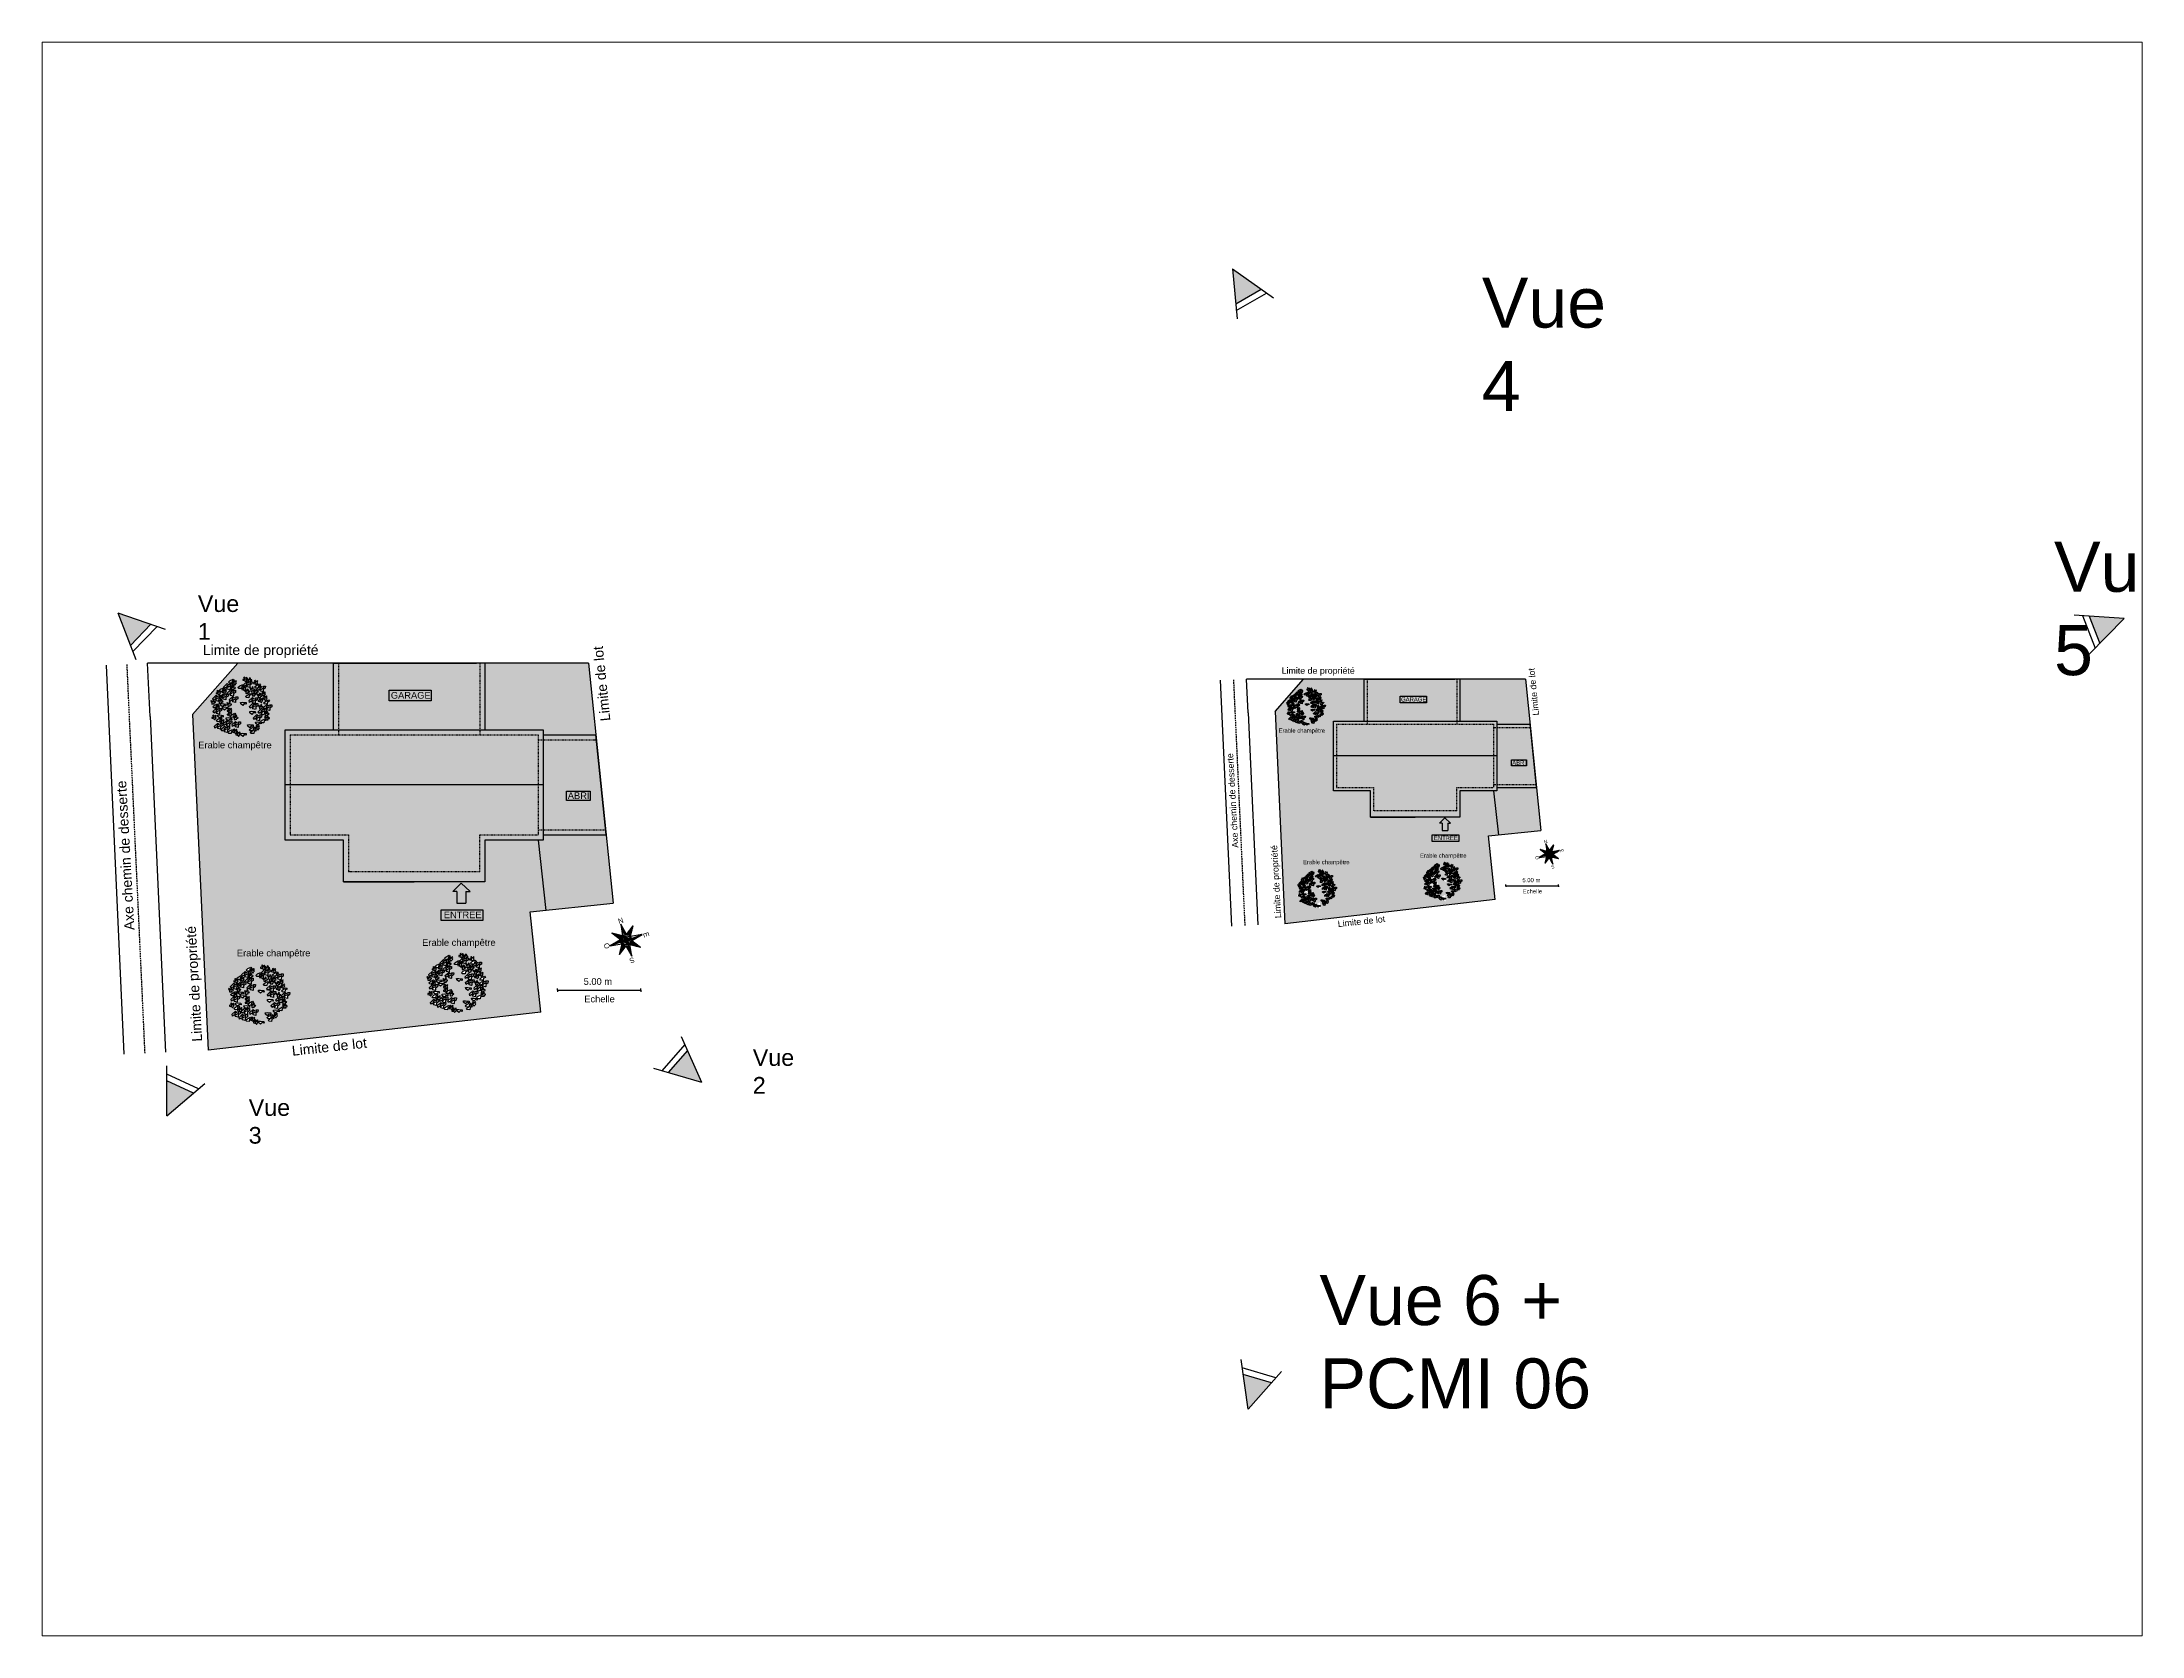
# Paper-space layout 'Présentation1' of a CAD drawing. Header units: millimetres. Extents: x 26 to 231, y 20 to 176.
# The model-space entities are those that its viewports show. They can reach past a viewport. Long polylines and large blocks are cut down to what shows.
import ezdxf

# ---------------------------------------------------------------- set-up
doc = ezdxf.new("R2010")
doc.units = ezdxf.units.MM
doc.linetypes.add('CACHE', pattern=[0.375, 0.25, -0.125])
doc.linetypes.add('PTS_EXT', pattern=[999999, 0, -999999])
for name, color, linetype in [('Espaces verts', 82, 'Continuous'), ('LimitesCommunes', 6, 'Continuous'), ('LimitesLot', 5, 'Continuous'), ('Maison', 7, 'Continuous'), ('Texte', 7, 'Continuous'), ('Vues', 7, 'Continuous')]:
    doc.layers.add(name, color=color, linetype=linetype)
doc.styles.get("Standard").update_dxf_attribs({"font": 'arial.ttf'})

psp = doc.layouts.new('Présentation1')

msp = doc.modelspace()

# ---------------------------------------------------------------- texts
at = {"linetype": 'Continuous', "transparency": 33554636, "width": 0.85}
for s, height, rotation, p in [('N', 0.202, 19, (2618.06, 1759.34)), ('O', 0.202, 109, (2617.73, 1758.44)), ('E', 0.202, 289, (2618.96, 1758.98)), ('S', 0.202, 199, (2618.6, 1758.09)), ('N', 0.32, 19, (2562.51, 1754.53)), ('O', 0.32, 109, (2561.98, 1753.11)), ('E', 0.32, 289, (2563.94, 1753.97)), ('S', 0.32, 199, (2563.37, 1752.55))]:
    msp.add_text(s, height=height, rotation=rotation, dxfattribs=at).set_placement(p)
at = {"layer": 'Texte', "transparency": 33554636, "attachment_point": 1}
for s, width, heights, insert, char_height in [('Limite de propriété', 14.3727, [2.28], (2537.53, 1771.27), 0.6), ('Limite de propriété', 14.3727, [2.28], (2602.27, 1769.92), 0.3793), ('GARAGE', 2.5101, [0.53], (2548.81, 1768.45), 0.4), ('GARAGE', 2.5101, [0.53], (2609.44, 1768.13), 0.253), ('Erable champêtre', 4.5822, [0.551], (2602.09, 1766.26), 0.2528), ('Erable champêtre', 4.5822, [0.551], (2537.25, 1765.47), 0.4), ('ABRI', 2.5101, [0.53], (2616.11, 1764.33), 0.253), ('ABRI', 2.5101, [0.53], (2559.43, 1762.43), 0.4), ('ENTREE', 2.5101, [0.53], (2611.41, 1759.82), 0.253), ('Erable champêtre', 4.5822, [0.551], (2603.56, 1758.37), 0.2528), ('Erable champêtre', 4.5822, [0.551], (2610.58, 1758.76), 0.2528), ('5.00 m', 2.5101, [0.53], (2616.72, 1757.29), 0.253), ('Echelle', 2.5101, [0.53], (2616.74, 1756.62), 0.253), ('ENTREE', 2.5101, [0.53], (2551.99, 1755.28), 0.4), ('Erable champêtre', 4.5822, [0.551], (2550.69, 1753.62), 0.4), ('Erable champêtre', 4.5822, [0.551], (2539.57, 1752.99), 0.4), ('5.00 m', 2.5101, [0.53], (2560.38, 1751.28), 0.4), ('Echelle', 2.5101, [0.53], (2560.42, 1750.23), 0.4)]:
    msp.add_mtext_dynamic_manual_height_columns(s, width=width, gutter_width=12.5, heights=heights, dxfattribs=dict(at, insert=insert, char_height=char_height))
for s, width, heights, insert, char_height, rotation in [('Limite de lot', 14.3727, [2.28], (2561.39, 1766.67), 0.6, 95.7628), ('Limite de lot', 14.3727, [2.28], (2617.35, 1767.02), 0.3793, 95.7628), ('Axe chemin de desserte', 14.3727, [2.28], (2599.3, 1759.09), 0.3793, 93.2205), ('Axe chemin de desserte', 14.3727, [2.28], (2532.83, 1754.14), 0.6, 93.2205), ('Limite de propriété', 14.3727, [2.28], (2601.87, 1754.87), 0.3793, 93.2205), ('Limite de propriété', 14.3727, [2.28], (2536.89, 1747.46), 0.6, 93.2205), ('Limite de lot', 5.2748, [1.1], (2605.62, 1754.72), 0.3793, 6.2262), ('Limite de lot', 5.2748, [1.1], (2542.84, 1747.22), 0.6, 6.2262)]:
    msp.add_mtext_dynamic_manual_height_columns(s, width=width, gutter_width=12.5, heights=heights, dxfattribs=dict(at, insert=insert, char_height=char_height, rotation=rotation))
at = {"layer": 'Vues', "transparency": 33554636}
note = msp.add_mtext_dynamic_manual_height_columns('Vue ', width=2.7059, gutter_width=7.63, heights=[0.656, 0], dxfattribs=dict(at, insert=(2603.95, 1793.31), char_height=3, attachment_point=1))
for column, words in zip(note.columns.linked_columns, ['4']):
    column.text = words
note = msp.add_mtext_dynamic_manual_height_columns('Vue ', width=2.7059, gutter_width=7.05, heights=[0.656, 0], dxfattribs=dict(at, insert=(2638.87, 1777.46), char_height=3, attachment_point=1))
for column, words in zip(note.columns.linked_columns, ['5']):
    column.text = words
note = msp.add_mtext_dynamic_manual_height_columns('Vue ', width=2.7059, gutter_width=0.482, heights=[0.656, 0], dxfattribs=dict(at, insert=(2534.04, 1774.25), char_height=1, attachment_point=1))
for column, words in zip(note.columns.linked_columns, ['1']):
    column.text = words
note = msp.add_mtext_dynamic_manual_height_columns('Vue ', width=2.7059, gutter_width=0.666, heights=[0.656, 0], dxfattribs=dict(at, insert=(2567.16, 1747.02), char_height=1, attachment_point=1))
for column, words in zip(note.columns.linked_columns, ['2']):
    column.text = words
note = msp.add_mtext_dynamic_manual_height_columns('Vue ', width=2.7059, gutter_width=0.434, heights=[0.656, 0], dxfattribs=dict(at, insert=(2537.14, 1744.02), char_height=1, attachment_point=1))
for column, words in zip(note.columns.linked_columns, ['3']):
    column.text = words
at = {"layer": 'Vues', "transparency": 33554636, "insert": (2604.54, 1733.47), "char_height": 3, "attachment_point": 1}
msp.add_mtext_dynamic_manual_height_columns('Vue 6 +\\PPCMI 06', width=19.4229, gutter_width=3.77, heights=[20.54], dxfattribs=at)

# ---------------------------------------------------------------- blocks, each defined once
blk = doc.blocks.new('BRANCHO1', base_point=(16.66, 36.12))
for p, q in [((16.573, 36.15), (16.636, 36.208)), ((16.582, 36.116), (16.573, 36.15)), ((16.671, 36.184), (16.619, 36.168)), ((16.619, 36.168), (16.645, 36.134)), ((16.636, 36.208), (16.671, 36.184)), ((16.645, 36.134), (16.662, 36.153)), ((16.662, 36.153), (16.702, 36.168)), ((16.728, 36.162), (16.688, 36.137)), ((16.702, 36.168), (16.691, 36.202)), ((16.691, 36.202), (16.731, 36.202)), ((16.731, 36.202), (16.728, 36.162)), ((16.599, 36.131), (16.582, 36.116)), ((16.622, 36.134), (16.599, 36.131)), ((16.642, 36.107), (16.622, 36.134)), ((16.685, 36.094), (16.642, 36.107)), ((16.688, 36.101), (16.685, 36.094)), ((16.688, 36.137), (16.688, 36.101))]:
    blk.add_line(p, q)
blk = doc.blocks.new('BRANCHO2', base_point=(16.83, 36.07))
for p, q in [((16.783, 36.097), (16.824, 36.101)), ((16.786, 36.072), (16.783, 36.097)), ((16.824, 36.041), (16.786, 36.072)), ((16.824, 36.101), (16.887, 36.094)), ((16.853, 36.073), (16.824, 36.041)), ((16.889, 36.062), (16.853, 36.073)), ((16.887, 36.094), (16.889, 36.062))]:
    blk.add_line(p, q)
blk = doc.blocks.new('BRANCHO3', base_point=(16.71, 35.96))
for p, q in [((16.655, 35.995), (16.655, 35.979)), ((16.684, 35.989), (16.655, 35.995)), ((16.655, 35.979), (16.681, 35.973)), ((16.69, 36.035), (16.67, 36.026)), ((16.67, 36.026), (16.687, 36.001)), ((16.681, 35.973), (16.693, 35.97)), ((16.701, 35.992), (16.684, 35.989)), ((16.687, 36.001), (16.701, 35.992)), ((16.696, 36.032), (16.69, 36.035)), ((16.693, 36.016), (16.696, 36.032)), ((16.71, 36.016), (16.693, 36.016)), ((16.693, 35.97), (16.707, 35.955)), ((16.707, 35.955), (16.713, 35.955)), ((16.73, 36.029), (16.71, 36.016)), ((16.713, 35.955), (16.724, 35.97)), ((16.724, 35.998), (16.739, 36.023)), ((16.739, 35.989), (16.724, 35.998)), ((16.724, 35.97), (16.739, 35.989)), ((16.739, 36.023), (16.73, 36.029))]:
    blk.add_line(p, q)

# ---------------------------------------------------------------- hatches: boundary and pattern name
at = {"layer": 'Espaces verts', "transparency": 33554508}
h = msp.add_hatch(color=256, dxfattribs=at)
h.dxf.hatch_style = 1
h.paths.add_polyline_path([(2545.96, 1757.07), (2545.96, 1759.57), (2542.46, 1759.57), (2542.46, 1766.17), (2545.36, 1766.17), (2545.36, 1770.17), (2539.62, 1770.17), (2536.91, 1767.09), (2537.84, 1746.96), (2557.81, 1749.25), (2557.18, 1755.26), (2558.11, 1755.36), (2557.66, 1759.57), (2554.46, 1759.57), (2554.46, 1757.07)])
h.paths.add_polyline_path([(2550.97, 1751.34), (2551, 1751.38), (2551.05, 1751.3), (2551.1, 1751.27), (2551.09, 1751.32), (2551.11, 1751.43), (2551.09, 1751.49), (2551.29, 1751.68), (2551.4, 1751.6), (2551.24, 1751.55), (2551.32, 1751.45), (2551.37, 1751.5), (2551.5, 1751.55), (2551.47, 1751.66), (2551.6, 1751.66), (2551.59, 1751.53), (2551.46, 1751.46), (2551.46, 1751.31), (2551.31, 1751.36), (2551.25, 1751.45), (2551.17, 1751.44), (2551.14, 1751.4), (2551.17, 1751.39), (2551.18, 1751.37), (2551.14, 1751.34), (2551.18, 1751.3), (2551.25, 1751.29), (2551.25, 1751.25), (2551.17, 1751.23), (2551.18, 1751.17), (2551.1, 1751.17), (2551.03, 1751.15), (2551.03, 1751.24), (2551.01, 1751.27)], flags=16)
h.paths.add_polyline_path([(2551.1, 1751), (2551.2, 1751.09), (2551.38, 1751.18), (2551.45, 1751.08), (2551.49, 1751.05), (2551.45, 1750.98), (2551.49, 1750.95), (2551.45, 1750.89), (2551.42, 1750.85), (2551.43, 1750.83), (2551.27, 1750.78), (2551.35, 1750.68), (2551.41, 1750.73), (2551.54, 1750.78), (2551.5, 1750.89), (2551.63, 1750.89), (2551.62, 1750.76), (2551.49, 1750.69), (2551.49, 1750.54), (2551.34, 1750.59), (2551.28, 1750.68), (2551.2, 1750.67), (2551.15, 1750.62), (2551.12, 1750.72), (2551.31, 1750.9), (2551.22, 1750.92), (2551.22, 1750.93), (2551.15, 1750.94)], flags=16)
h.paths.add_polyline_path([(2551.45, 1751.96), (2551.55, 1752.05), (2551.73, 1752.14), (2551.79, 1752.06), (2551.77, 1752.05), (2551.76, 1752), (2551.82, 1752), (2551.88, 1752.04), (2551.91, 1752.02), (2551.86, 1751.94), (2551.91, 1751.91), (2551.86, 1751.85), (2551.82, 1751.79), (2551.76, 1751.85), (2551.72, 1751.86), (2551.64, 1751.88), (2551.64, 1751.89), (2551.5, 1751.9)], flags=16)
h.paths.add_polyline_path([(2551.1, 1751), (2551.2, 1751.09), (2551.38, 1751.18), (2551.45, 1751.08), (2551.49, 1751.05), (2551.45, 1750.98), (2551.49, 1750.95), (2551.45, 1750.89), (2551.4, 1750.83), (2551.34, 1750.89), (2551.31, 1750.9), (2551.22, 1750.92), (2551.22, 1750.93), (2551.15, 1750.94)], flags=0)
h.paths.add_polyline_path([(2551.27, 1751.06), (2551.34, 1751.09), (2551.37, 1751.08), (2551.33, 1751.06), (2551.32, 1751), (2551.33, 1750.99), (2551.37, 1750.96), (2551.31, 1750.94), (2551.32, 1751)], flags=0)
h.paths.add_polyline_path([(2551.66, 1750.99), (2551.66, 1750.98), (2551.67, 1750.99)], flags=16)
h.paths.add_polyline_path([(2551.08, 1750.45), (2551.14, 1750.48), (2551.16, 1750.47), (2551.15, 1750.43), (2551.21, 1750.43), (2551.27, 1750.46), (2551.3, 1750.45), (2551.25, 1750.37), (2551.3, 1750.34), (2551.25, 1750.28), (2551.21, 1750.22), (2551.15, 1750.28), (2551.12, 1750.29), (2551.03, 1750.31), (2551.03, 1750.36), (2551.12, 1750.34), (2551.18, 1750.35), (2551.13, 1750.38)], flags=16)
h.paths.add_polyline_path([(2551.96, 1751.82), (2552.16, 1752), (2552.27, 1751.92), (2552.1, 1751.87), (2552.19, 1751.77), (2552.24, 1751.83), (2552.37, 1751.87), (2552.33, 1751.98), (2552.46, 1751.98), (2552.45, 1751.86), (2552.32, 1751.78), (2552.32, 1751.64), (2552.18, 1751.68), (2552.11, 1751.77), (2552.04, 1751.76), (2551.98, 1751.71)], flags=16)
h.paths.add_polyline_path([(2552.01, 1750.87), (2552.07, 1750.9), (2552.09, 1750.89), (2552.08, 1750.84), (2552.14, 1750.84), (2552.2, 1750.88), (2552.23, 1750.86), (2552.18, 1750.78), (2552.23, 1750.75), (2552.18, 1750.69), (2552.13, 1750.62), (2552.14, 1750.62), (2552.2, 1750.66), (2552.23, 1750.64), (2552.18, 1750.56), (2552.23, 1750.53), (2552.18, 1750.47), (2552.14, 1750.41), (2552.08, 1750.47), (2552.05, 1750.48), (2551.96, 1750.5), (2551.96, 1750.55), (2552.05, 1750.53), (2552.11, 1750.54), (2552.06, 1750.57), (2552.01, 1750.65), (2552.09, 1750.69), (2552.08, 1750.69), (2552.05, 1750.7), (2551.96, 1750.72), (2551.96, 1750.77), (2552.05, 1750.75), (2552.11, 1750.76), (2552.06, 1750.79)], flags=16)
h.paths.add_polyline_path([(2552.01, 1750.65), (2552.07, 1750.68), (2552.09, 1750.67), (2552.08, 1750.62), (2552.14, 1750.62), (2552.2, 1750.66), (2552.23, 1750.64), (2552.18, 1750.56), (2552.25, 1750.52), (2552.41, 1750.6), (2552.47, 1750.52), (2552.36, 1750.49), (2552.33, 1750.35), (2552.18, 1750.36), (2552.11, 1750.44), (2552.08, 1750.47), (2552.05, 1750.48), (2551.96, 1750.5), (2551.96, 1750.55), (2552.05, 1750.53), (2552.11, 1750.54), (2552.06, 1750.57)], flags=16)
h.paths.add_polyline_path([(2552.19, 1750.48), (2552.18, 1750.47), (2552.15, 1750.42), (2552.12, 1750.42)], flags=16)
h.paths.add_polyline_path([(2551.66, 1750.97), (2551.8, 1750.99), (2552, 1750.96), (2552, 1750.88), (2552.01, 1750.87), (2552.07, 1750.9), (2552.09, 1750.89), (2552.08, 1750.84), (2552.14, 1750.84), (2552.2, 1750.88), (2552.23, 1750.86), (2552.18, 1750.78), (2552.23, 1750.75), (2552.18, 1750.69), (2552.14, 1750.63), (2552.08, 1750.69), (2552.05, 1750.7), (2551.96, 1750.72), (2551.96, 1750.77), (2552.05, 1750.75), (2552.11, 1750.76), (2552.06, 1750.79), (2552.02, 1750.86), (2551.89, 1750.89), (2551.8, 1750.79), (2551.68, 1750.89)], flags=16)
h.paths.add_polyline_path([(2551.38, 1750.49), (2551.51, 1750.5), (2551.71, 1750.48), (2551.72, 1750.38), (2551.6, 1750.41), (2551.51, 1750.31), (2551.57, 1750.35), (2551.63, 1750.26), (2551.52, 1750.23), (2551.5, 1750.1), (2551.61, 1750.08), (2551.66, 1750.09), (2551.61, 1750.12), (2551.56, 1750.2), (2551.62, 1750.23), (2551.64, 1750.22), (2551.63, 1750.17), (2551.69, 1750.17), (2551.75, 1750.21), (2551.78, 1750.19), (2551.73, 1750.11), (2551.81, 1750.06), (2551.96, 1750.2), (2551.9, 1750.25), (2551.89, 1750.33), (2552.02, 1750.34), (2552.22, 1750.32), (2552.23, 1750.22), (2552.12, 1750.25), (2552, 1750.13), (2552.04, 1750.1), (2551.88, 1750.05), (2551.96, 1749.94), (2552.02, 1750), (2552.15, 1750.05), (2552.11, 1750.16), (2552.24, 1750.16), (2552.23, 1750.03), (2552.1, 1749.95), (2552.1, 1749.8), (2552.11, 1749.8), (2552.1, 1749.67), (2551.97, 1749.59), (2551.97, 1749.45), (2551.82, 1749.5), (2551.76, 1749.58), (2551.69, 1749.58), (2551.63, 1749.53), (2551.6, 1749.63), (2551.81, 1749.82), (2551.92, 1749.74), (2551.75, 1749.69), (2551.83, 1749.58), (2551.89, 1749.64), (2552.02, 1749.69), (2551.98, 1749.8), (2552.09, 1749.8), (2552.09, 1749.81), (2551.95, 1749.85), (2551.89, 1749.94), (2551.81, 1749.93), (2551.76, 1749.88), (2551.73, 1750.01), (2551.69, 1749.96), (2551.68, 1749.87), (2551.55, 1749.79), (2551.55, 1749.65), (2551.41, 1749.69), (2551.34, 1749.78), (2551.27, 1749.77), (2551.21, 1749.72), (2551.19, 1749.83), (2551.39, 1750.01), (2551.5, 1749.94), (2551.33, 1749.89), (2551.42, 1749.78), (2551.47, 1749.84), (2551.6, 1749.89), (2551.56, 1749.99), (2551.66, 1749.99), (2551.63, 1750.02), (2551.6, 1750.03), (2551.51, 1750.05), (2551.51, 1750.09), (2551.34, 1750.11), (2551.29, 1750.17), (2551.39, 1750.25), (2551.51, 1750.31), (2551.39, 1750.41)], flags=16)
h.paths.add_polyline_path([(2552.03, 1752.48), (2552.13, 1752.56), (2552.31, 1752.66), (2552.38, 1752.56), (2552.38, 1752.56), (2552.37, 1752.51), (2552.43, 1752.51), (2552.49, 1752.55), (2552.52, 1752.53), (2552.47, 1752.45), (2552.52, 1752.42), (2552.47, 1752.36), (2552.43, 1752.3), (2552.37, 1752.36), (2552.33, 1752.37), (2552.24, 1752.4), (2552.24, 1752.4), (2552.08, 1752.42)], flags=16)
h.paths.add_polyline_path([(2551.93, 1751.21), (2551.96, 1751.25), (2552.02, 1751.17), (2552.06, 1751.14), (2552.05, 1751.19), (2552.07, 1751.29), (2552.13, 1751.26), (2552.14, 1751.24), (2552.1, 1751.21), (2552.14, 1751.17), (2552.21, 1751.16), (2552.22, 1751.12), (2552.13, 1751.1), (2552.14, 1751.05), (2552.07, 1751.04), (2551.99, 1751.03), (2551.99, 1751.11), (2551.97, 1751.14)], flags=16)
h.paths.add_polyline_path([(2552.84, 1752.22), (2552.82, 1752.09), (2552.92, 1752.07), (2552.98, 1752.08), (2552.93, 1752.11), (2552.87, 1752.19), (2552.97, 1752.23), (2552.97, 1752.26)], flags=16)
h.paths.add_polyline_path([(2552.83, 1752.09), (2552.92, 1752.07), (2552.98, 1752.08), (2552.93, 1752.11), (2552.87, 1752.19), (2552.94, 1752.22), (2552.96, 1752.21), (2552.95, 1752.16), (2553, 1752.16), (2553.07, 1752.2), (2553.1, 1752.18), (2553.05, 1752.1), (2553.1, 1752.07), (2553.06, 1752.02), (2553.11, 1751.94), (2553.15, 1751.91), (2553.14, 1751.96), (2553.16, 1752.06), (2553.22, 1752.03), (2553.23, 1752.01), (2553.19, 1751.98), (2553.23, 1751.94), (2553.3, 1751.93), (2553.31, 1751.89), (2553.22, 1751.87), (2553.23, 1751.82), (2553.16, 1751.81), (2553.08, 1751.8), (2553.08, 1751.88), (2553.07, 1751.91), (2553.03, 1751.98), (2553, 1751.95), (2552.95, 1752.01), (2552.91, 1752.02), (2552.83, 1752.04)], flags=16)
h.paths.add_polyline_path([(2552.89, 1752.63), (2552.99, 1752.61), (2553.04, 1752.62), (2552.99, 1752.65), (2552.94, 1752.73), (2553, 1752.76), (2553.02, 1752.75), (2553.01, 1752.7), (2553.07, 1752.7), (2553.13, 1752.74), (2553.16, 1752.72), (2553.11, 1752.64), (2553.19, 1752.6), (2553.17, 1752.63), (2553.11, 1752.55), (2553.07, 1752.49), (2553.01, 1752.55), (2552.98, 1752.56), (2552.89, 1752.58)], flags=16)
h.paths.add_polyline_path([(2552.36, 1750.49), (2552.35, 1750.45), (2552.4, 1750.37), (2552.45, 1750.34), (2552.44, 1750.39), (2552.46, 1750.52)], flags=16)
h.paths.add_polyline_path([(2552.76, 1751.26), (2552.89, 1751.27), (2553.09, 1751.25), (2553.1, 1751.15), (2552.98, 1751.18), (2552.89, 1751.08), (2552.77, 1751.18)], flags=16)
h.paths.add_polyline_path([(2553.05, 1751.61), (2553.16, 1751.7), (2553.34, 1751.79), (2553.4, 1751.71), (2553.29, 1751.67), (2553.26, 1751.53), (2553.11, 1751.55)], flags=16)
h.paths.add_polyline_path([(2552.24, 1749.92), (2552.45, 1750.11), (2552.56, 1750.03), (2552.39, 1749.98), (2552.47, 1749.87), (2552.53, 1749.93), (2552.66, 1749.98), (2552.62, 1750.09), (2552.75, 1750.09), (2552.74, 1749.96), (2552.61, 1749.88), (2552.61, 1749.74), (2552.47, 1749.78), (2552.4, 1749.87), (2552.33, 1749.86), (2552.27, 1749.81)], flags=16)
h.paths.add_polyline_path([(2552.52, 1749.46), (2552.59, 1749.49), (2552.61, 1749.48), (2552.6, 1749.43), (2552.65, 1749.43), (2552.72, 1749.47), (2552.74, 1749.45), (2552.7, 1749.37), (2552.76, 1749.33), (2552.76, 1749.4), (2552.89, 1749.41), (2553.09, 1749.39), (2553.1, 1749.29), (2552.98, 1749.32), (2552.89, 1749.22), (2552.74, 1749.34), (2552.7, 1749.28), (2552.65, 1749.22), (2552.6, 1749.28), (2552.56, 1749.29), (2552.48, 1749.31), (2552.48, 1749.36), (2552.57, 1749.34), (2552.62, 1749.35), (2552.58, 1749.38)], flags=16)
h.paths.add_polyline_path([(2552.33, 1749.62), (2552.39, 1749.65), (2552.41, 1749.64), (2552.4, 1749.59), (2552.46, 1749.59), (2552.52, 1749.63), (2552.55, 1749.61), (2552.5, 1749.53), (2552.58, 1749.49), (2552.59, 1749.49), (2552.61, 1749.48), (2552.6, 1749.43), (2552.65, 1749.43), (2552.72, 1749.47), (2552.74, 1749.45), (2552.7, 1749.37), (2552.74, 1749.34), (2552.7, 1749.28), (2552.65, 1749.22), (2552.6, 1749.28), (2552.56, 1749.29), (2552.48, 1749.31), (2552.48, 1749.39), (2552.45, 1749.39), (2552.4, 1749.44), (2552.37, 1749.45), (2552.28, 1749.47), (2552.28, 1749.52), (2552.38, 1749.5), (2552.43, 1749.51), (2552.38, 1749.54)], flags=16)
h.paths.add_polyline_path([(2551.99, 1749.46), (2552.1, 1749.55), (2552.28, 1749.64), (2552.34, 1749.56), (2552.28, 1749.54), (2552.28, 1749.52), (2552.38, 1749.5), (2552.43, 1749.51), (2552.38, 1749.54), (2552.33, 1749.62), (2552.39, 1749.65), (2552.41, 1749.64), (2552.4, 1749.59), (2552.46, 1749.59), (2552.52, 1749.63), (2552.55, 1749.61), (2552.5, 1749.53), (2552.55, 1749.5), (2552.5, 1749.44), (2552.46, 1749.38), (2552.4, 1749.44), (2552.37, 1749.45), (2552.28, 1749.47), (2552.28, 1749.54), (2552.23, 1749.52), (2552.2, 1749.39), (2552.05, 1749.4)], flags=16)
h.paths.add_polyline_path([(2542.21, 1751.18), (2542.21, 1751.19), (2542.2, 1751.19), (2542.19, 1751.19)], flags=16)
h.paths.add_polyline_path([(2541.91, 1751.22), (2541.92, 1751.19), (2541.83, 1751.16), (2541.84, 1751.11), (2541.77, 1751.1), (2541.7, 1751.09), (2541.71, 1751.08), (2541.79, 1751.06), (2541.79, 1751.03), (2541.7, 1751), (2541.72, 1750.95), (2541.64, 1750.94), (2541.57, 1750.93), (2541.57, 1751.01), (2541.55, 1751.04), (2541.51, 1751.12), (2541.54, 1751.15), (2541.59, 1751.07), (2541.64, 1751.04), (2541.63, 1751.09), (2541.64, 1751.19), (2541.7, 1751.17), (2541.7, 1751.17), (2541.68, 1751.21), (2541.63, 1751.28), (2541.67, 1751.31), (2541.72, 1751.23), (2541.77, 1751.2), (2541.75, 1751.26), (2541.77, 1751.35), (2541.84, 1751.33), (2541.84, 1751.31), (2541.8, 1751.28), (2541.84, 1751.24)], flags=0)
h.paths.add_polyline_path([(2541.91, 1751.22), (2541.92, 1751.19), (2541.83, 1751.16), (2541.84, 1751.11), (2541.77, 1751.1), (2541.69, 1751.09), (2541.7, 1751.17), (2541.68, 1751.21), (2541.62, 1751.3), (2541.61, 1751.29), (2541.62, 1751.24), (2541.54, 1751.23), (2541.47, 1751.22), (2541.47, 1751.3), (2541.45, 1751.33), (2541.41, 1751.41), (2541.44, 1751.44), (2541.5, 1751.36), (2541.54, 1751.33), (2541.53, 1751.38), (2541.55, 1751.48), (2541.61, 1751.45), (2541.62, 1751.43), (2541.58, 1751.41), (2541.62, 1751.37), (2541.69, 1751.35), (2541.7, 1751.32), (2541.67, 1751.31), (2541.72, 1751.23), (2541.77, 1751.2), (2541.75, 1751.26), (2541.77, 1751.35), (2541.84, 1751.33), (2541.84, 1751.31), (2541.8, 1751.28), (2541.84, 1751.24)], flags=16)
h.paths.add_polyline_path([(2541.9, 1751.82), (2541.86, 1751.74), (2541.9, 1751.72), (2541.86, 1751.66), (2541.81, 1751.6), (2541.75, 1751.66), (2541.72, 1751.67), (2541.63, 1751.69), (2541.63, 1751.74), (2541.73, 1751.72), (2541.78, 1751.73), (2541.74, 1751.75), (2541.68, 1751.83), (2541.75, 1751.86), (2541.76, 1751.85), (2541.75, 1751.8), (2541.81, 1751.8), (2541.87, 1751.84)], flags=16)
h.paths.add_polyline_path([(2542.36, 1751.53), (2542.35, 1751.41), (2542.22, 1751.33), (2542.22, 1751.19), (2542.07, 1751.23), (2542.01, 1751.32), (2541.93, 1751.31), (2541.85, 1751.23), (2541.91, 1751.22), (2541.92, 1751.19), (2541.83, 1751.16), (2541.84, 1751.11), (2541.77, 1751.1), (2541.7, 1751.09), (2541.71, 1751.08), (2541.79, 1751.06), (2541.79, 1751.03), (2541.7, 1751), (2541.72, 1750.95), (2541.64, 1750.94), (2541.57, 1750.93), (2541.57, 1751.01), (2541.55, 1751.04), (2541.51, 1751.12), (2541.54, 1751.15), (2541.59, 1751.07), (2541.64, 1751.04), (2541.63, 1751.09), (2541.64, 1751.19), (2541.7, 1751.17), (2541.7, 1751.17), (2541.68, 1751.21), (2541.63, 1751.28), (2541.67, 1751.31), (2541.72, 1751.23), (2541.77, 1751.2), (2541.75, 1751.26), (2541.77, 1751.35), (2541.86, 1751.32), (2541.85, 1751.37), (2541.9, 1751.41), (2541.75, 1751.42), (2541.7, 1751.48), (2541.8, 1751.57), (2541.98, 1751.66), (2542.06, 1751.56), (2542.05, 1751.55), (2542.16, 1751.47), (2542, 1751.43), (2542.08, 1751.32), (2542.14, 1751.38), (2542.27, 1751.43), (2542.23, 1751.53)], flags=16)
h.paths.add_polyline_path([(2542.14, 1750.16), (2542.13, 1750.18), (2542.12, 1750.18), (2542.12, 1750.17)], flags=16)
h.paths.add_polyline_path([(2541.88, 1750.83), (2541.87, 1750.7), (2541.74, 1750.62), (2541.74, 1750.48), (2541.59, 1750.52), (2541.53, 1750.61), (2541.45, 1750.6), (2541.4, 1750.55), (2541.37, 1750.66), (2541.57, 1750.85), (2541.68, 1750.77), (2541.52, 1750.72), (2541.6, 1750.61), (2541.66, 1750.67), (2541.79, 1750.72), (2541.75, 1750.83)], flags=16)
h.paths.add_polyline_path([(2542.2, 1750.29), (2542.21, 1750.26), (2542.12, 1750.23), (2542.13, 1750.18), (2542.06, 1750.17), (2541.98, 1750.16), (2541.99, 1750.24), (2541.97, 1750.28), (2541.92, 1750.35), (2541.96, 1750.38), (2542.01, 1750.3), (2542.05, 1750.27), (2542.04, 1750.32), (2542.06, 1750.42), (2542.13, 1750.4), (2542.13, 1750.38), (2542.09, 1750.35), (2542.13, 1750.31)], flags=16)
h.paths.add_polyline_path([(2542.74, 1750.41), (2542.73, 1750.28), (2542.61, 1750.2), (2542.61, 1750.06), (2542.46, 1750.1), (2542.39, 1750.19), (2542.32, 1750.18), (2542.26, 1750.13), (2542.24, 1750.24), (2542.45, 1750.44), (2542.3, 1750.46), (2542.24, 1750.52), (2542.35, 1750.61), (2542.53, 1750.7), (2542.59, 1750.62), (2542.48, 1750.58), (2542.45, 1750.42), (2542.55, 1750.35), (2542.38, 1750.3), (2542.47, 1750.19), (2542.52, 1750.25), (2542.65, 1750.3), (2542.61, 1750.41)], flags=16)
h.paths.add_polyline_path([(2542.42, 1750.15), (2542.39, 1750.19), (2542.32, 1750.18), (2542.29, 1750.16), (2542.29, 1750.15)], flags=0)
h.paths.add_polyline_path([(2553.27, 1751.37), (2553.47, 1751.55), (2553.58, 1751.48), (2553.42, 1751.43), (2553.5, 1751.32), (2553.56, 1751.38), (2553.69, 1751.43), (2553.65, 1751.53), (2553.78, 1751.53), (2553.77, 1751.41), (2553.64, 1751.33), (2553.64, 1751.19), (2553.49, 1751.23), (2553.43, 1751.32), (2553.35, 1751.31), (2553.3, 1751.26)], flags=16)
h.paths.add_polyline_path([(2553.53, 1751.98), (2553.57, 1752.02), (2553.62, 1751.94), (2553.67, 1751.91), (2553.65, 1751.96), (2553.67, 1752.06), (2553.76, 1752.02), (2553.75, 1752.07), (2553.95, 1752.26), (2554.07, 1752.18), (2553.9, 1752.13), (2553.98, 1752.02), (2554.04, 1752.08), (2554.17, 1752.13), (2554.13, 1752.24), (2554.26, 1752.24), (2554.25, 1752.11), (2554.12, 1752.03), (2554.12, 1751.89), (2553.97, 1751.93), (2553.91, 1752.02), (2553.83, 1752.01), (2553.75, 1751.94), (2553.82, 1751.93), (2553.82, 1751.89), (2553.73, 1751.87), (2553.74, 1751.82), (2553.67, 1751.81), (2553.59, 1751.8), (2553.6, 1751.88), (2553.58, 1751.91)], flags=16)
h.paths.add_polyline_path([(2553.41, 1751.82), (2553.44, 1751.86), (2553.49, 1751.78), (2553.54, 1751.75), (2553.53, 1751.8), (2553.54, 1751.9), (2553.6, 1751.88), (2553.6, 1751.88), (2553.58, 1751.91), (2553.53, 1751.98), (2553.57, 1752.02), (2553.62, 1751.94), (2553.67, 1751.91), (2553.65, 1751.96), (2553.67, 1752.06), (2553.74, 1752.03), (2553.74, 1752.01), (2553.7, 1751.98), (2553.74, 1751.94), (2553.82, 1751.93), (2553.82, 1751.89), (2553.73, 1751.87), (2553.74, 1751.82), (2553.67, 1751.81), (2553.6, 1751.8), (2553.61, 1751.78), (2553.69, 1751.77), (2553.69, 1751.73), (2553.6, 1751.71), (2553.62, 1751.66), (2553.54, 1751.65), (2553.47, 1751.64), (2553.47, 1751.72), (2553.45, 1751.75)], flags=16)
h.paths.add_polyline_path([(2553.53, 1752.44), (2553.63, 1752.42), (2553.68, 1752.43), (2553.64, 1752.46), (2553.58, 1752.54), (2553.65, 1752.57), (2553.66, 1752.56), (2553.65, 1752.51), (2553.71, 1752.51), (2553.77, 1752.55), (2553.8, 1752.53), (2553.76, 1752.45), (2553.8, 1752.42), (2553.76, 1752.36), (2553.71, 1752.3), (2553.65, 1752.36), (2553.62, 1752.37), (2553.53, 1752.39)], flags=16)
h.paths.add_polyline_path([(2554.11, 1751.89), (2554.11, 1751.89), (2554.1, 1751.9), (2554.09, 1751.9)], flags=16)
h.paths.add_polyline_path([(2553.6, 1752.19), (2553.7, 1752.27), (2553.88, 1752.37), (2553.96, 1752.26), (2553.95, 1752.26), (2554.07, 1752.18), (2553.9, 1752.13), (2553.98, 1752.02), (2554.04, 1752.08), (2554.17, 1752.13), (2554.13, 1752.24), (2554.26, 1752.24), (2554.25, 1752.11), (2554.12, 1752.03), (2554.12, 1751.89), (2553.97, 1751.93), (2553.91, 1752.02), (2553.83, 1752.01), (2553.78, 1751.96), (2553.75, 1752.07), (2553.8, 1752.11), (2553.65, 1752.13)], flags=16)
h.paths.add_polyline_path([(2553.3, 1750.72), (2553.44, 1750.73), (2553.64, 1750.71), (2553.64, 1750.61), (2553.53, 1750.64), (2553.43, 1750.54), (2553.31, 1750.64)], flags=16)
h.paths.add_polyline_path([(2553.56, 1749.8), (2553.63, 1749.71), (2553.63, 1749.72), (2553.51, 1749.68), (2553.49, 1749.57), (2553.63, 1749.64), (2553.69, 1749.56), (2553.58, 1749.52), (2553.55, 1749.39), (2553.4, 1749.4), (2553.34, 1749.46), (2553.45, 1749.55), (2553.33, 1749.56), (2553.28, 1749.62), (2553.38, 1749.71)], flags=16)
h.paths.add_polyline_path([(2540.94, 1751.51), (2540.92, 1751.39), (2541.02, 1751.36), (2541.08, 1751.37), (2541.03, 1751.4), (2540.97, 1751.48), (2541.07, 1751.53), (2541.07, 1751.55)], flags=16)
h.paths.add_polyline_path([(2541.27, 1751.92), (2541.21, 1751.85), (2541.17, 1751.79), (2541.11, 1751.85), (2541.08, 1751.86), (2540.99, 1751.88), (2540.99, 1751.93), (2541.08, 1751.91), (2541.14, 1751.92), (2541.09, 1751.95), (2541.04, 1752.03), (2541.1, 1752.06), (2541.12, 1752.05), (2541.11, 1752), (2541.17, 1752), (2541.23, 1752.04), (2541.26, 1752.02), (2541.21, 1751.94), (2541.29, 1751.89)], flags=16)
h.paths.add_polyline_path([(2541.69, 1751.35), (2541.7, 1751.32), (2541.61, 1751.29), (2541.62, 1751.24), (2541.54, 1751.23), (2541.47, 1751.22), (2541.47, 1751.3), (2541.45, 1751.33), (2541.41, 1751.41), (2541.44, 1751.44), (2541.5, 1751.36), (2541.54, 1751.33), (2541.53, 1751.38), (2541.55, 1751.48), (2541.61, 1751.45), (2541.62, 1751.43), (2541.58, 1751.41), (2541.62, 1751.37)], flags=0)
h.paths.add_polyline_path([(2554.32, 1750.86), (2554.29, 1750.9), (2554.22, 1750.89), (2554.19, 1750.87), (2554.19, 1750.86)], flags=0)
h.paths.add_polyline_path([(2554.04, 1750.87), (2554.03, 1750.89), (2554.02, 1750.88), (2554.02, 1750.88)], flags=16)
h.paths.add_polyline_path([(2553.82, 1751.05), (2553.86, 1751.09), (2553.91, 1751.01), (2553.95, 1750.98), (2553.94, 1751.03), (2553.96, 1751.13), (2554.03, 1751.1), (2554.03, 1751.08), (2553.99, 1751.05), (2554.03, 1751.01), (2554.1, 1751), (2554.11, 1750.96), (2554.02, 1750.94), (2554.03, 1750.89), (2553.96, 1750.88), (2553.88, 1750.87), (2553.89, 1750.95), (2553.87, 1750.98)], flags=16)
h.paths.add_polyline_path([(2553.53, 1750.34), (2553.73, 1750.53), (2553.84, 1750.45), (2553.67, 1750.4), (2553.76, 1750.29), (2553.81, 1750.35), (2553.94, 1750.4), (2553.91, 1750.51), (2554.03, 1750.51), (2554.03, 1750.38), (2553.9, 1750.3), (2553.9, 1750.16), (2553.75, 1750.2), (2553.68, 1750.29), (2553.61, 1750.28), (2553.55, 1750.23)], flags=16)
h.paths.add_polyline_path([(2553.82, 1750.69), (2554.02, 1750.88), (2554.13, 1750.8), (2553.96, 1750.75), (2554.05, 1750.64), (2554.1, 1750.7), (2554.23, 1750.75), (2554.19, 1750.86), (2554.32, 1750.86), (2554.31, 1750.71), (2554.38, 1750.68), (2554.39, 1750.66), (2554.34, 1750.64), (2554.38, 1750.6), (2554.46, 1750.58), (2554.46, 1750.55), (2554.37, 1750.52), (2554.39, 1750.43), (2554.41, 1750.43), (2554.42, 1750.41), (2554.38, 1750.38), (2554.42, 1750.34), (2554.49, 1750.32), (2554.49, 1750.29), (2554.41, 1750.27), (2554.42, 1750.21), (2554.34, 1750.2), (2554.27, 1750.19), (2554.18, 1750.16), (2554.16, 1750.03), (2553.99, 1750.04), (2553.99, 1749.96), (2553.88, 1750), (2553.79, 1749.89), (2553.66, 1749.99), (2553.65, 1750.07), (2553.79, 1750.09), (2553.99, 1750.07), (2553.95, 1750.1), (2554.06, 1750.19), (2554.26, 1750.29), (2554.25, 1750.31), (2554.21, 1750.38), (2554.24, 1750.42), (2554.29, 1750.34), (2554.34, 1750.3), (2554.33, 1750.36), (2554.35, 1750.46), (2554.31, 1750.46), (2554.24, 1750.45), (2554.24, 1750.53), (2554.22, 1750.56), (2554.18, 1750.62), (2554.18, 1750.51), (2554.04, 1750.55), (2553.97, 1750.64), (2553.9, 1750.63), (2553.84, 1750.58)], flags=16)
h.paths.add_polyline_path([(2542.13, 1749.8), (2542.12, 1749.67), (2542, 1749.59), (2542, 1749.45), (2541.85, 1749.5), (2541.78, 1749.58), (2541.71, 1749.57), (2541.65, 1749.52), (2541.63, 1749.63), (2541.83, 1749.82), (2541.94, 1749.74), (2541.77, 1749.69), (2541.86, 1749.58), (2541.91, 1749.64), (2542.04, 1749.69), (2542, 1749.8)], flags=16)
h.paths.add_polyline_path([(2554.14, 1751.23), (2554.25, 1751.31), (2554.43, 1751.4), (2554.49, 1751.32), (2554.38, 1751.29), (2554.35, 1751.13), (2554.45, 1751.06), (2554.28, 1751.01), (2554.37, 1750.9), (2554.42, 1750.96), (2554.55, 1751.01), (2554.51, 1751.12), (2554.64, 1751.12), (2554.63, 1750.99), (2554.51, 1750.91), (2554.51, 1750.77), (2554.36, 1750.81), (2554.29, 1750.9), (2554.22, 1750.89), (2554.16, 1750.84), (2554.14, 1750.95), (2554.35, 1751.15), (2554.2, 1751.17)], flags=16)
h.paths.add_polyline_path([(2541.5, 1751), (2541.39, 1750.97), (2541.36, 1750.83), (2541.21, 1750.84), (2541.15, 1750.91), (2541.26, 1750.99), (2541.44, 1751.08)], flags=16)
h.paths.add_polyline_path([(2541.4, 1751.22), (2541.41, 1751.19), (2541.32, 1751.16), (2541.33, 1751.11), (2541.26, 1751.1), (2541.18, 1751.09), (2541.18, 1751.17), (2541.17, 1751.21), (2541.13, 1751.27), (2541.1, 1751.24), (2541.05, 1751.3), (2541.01, 1751.31), (2540.93, 1751.33), (2540.93, 1751.38), (2541.02, 1751.36), (2541.08, 1751.37), (2541.03, 1751.4), (2540.97, 1751.48), (2541.04, 1751.51), (2541.06, 1751.5), (2541.05, 1751.45), (2541.1, 1751.45), (2541.17, 1751.49), (2541.2, 1751.47), (2541.15, 1751.39), (2541.2, 1751.36), (2541.16, 1751.31), (2541.21, 1751.23), (2541.25, 1751.2), (2541.24, 1751.26), (2541.26, 1751.35), (2541.32, 1751.33), (2541.33, 1751.31), (2541.29, 1751.28), (2541.33, 1751.24)], flags=16)
h.paths.add_polyline_path([(2553.68, 1749.85), (2553.74, 1749.88), (2553.76, 1749.87), (2553.75, 1749.82), (2553.81, 1749.82), (2553.87, 1749.86), (2553.9, 1749.84), (2553.85, 1749.76), (2553.9, 1749.73), (2553.85, 1749.67), (2553.81, 1749.61), (2553.75, 1749.67), (2553.71, 1749.68), (2553.63, 1749.7), (2553.63, 1749.75), (2553.72, 1749.73), (2553.78, 1749.74), (2553.73, 1749.77)], flags=16)
h.paths.add_polyline_path([(2541.74, 1750), (2541.74, 1749.9), (2541.63, 1749.93), (2541.53, 1749.83), (2541.41, 1749.93), (2541.4, 1750.01), (2541.54, 1750.02)], flags=16)
h.paths.add_polyline_path([(2541.61, 1748.98), (2541.59, 1748.86), (2541.73, 1748.93), (2541.79, 1748.85), (2541.68, 1748.82), (2541.65, 1748.68), (2541.5, 1748.69), (2541.44, 1748.76), (2541.55, 1748.84), (2541.43, 1748.86), (2541.38, 1748.92), (2541.48, 1749), (2541.66, 1749.09), (2541.73, 1749), (2541.73, 1749.02)], flags=16)
h.paths.add_polyline_path([(2542, 1749.13), (2541.95, 1749.05), (2542, 1749.02), (2541.95, 1748.96), (2541.91, 1748.9), (2541.85, 1748.96), (2541.81, 1748.97), (2541.73, 1748.99), (2541.73, 1749.04), (2541.82, 1749.02), (2541.88, 1749.03), (2541.83, 1749.06), (2541.78, 1749.14), (2541.84, 1749.17), (2541.86, 1749.16), (2541.85, 1749.11), (2541.91, 1749.11), (2541.97, 1749.15)], flags=16)
h.paths.add_polyline_path([(2541.19, 1750.55), (2541.2, 1750.44), (2541.08, 1750.48), (2540.99, 1750.38), (2540.87, 1750.48), (2540.86, 1750.56), (2540.99, 1750.57)], flags=16)
h.paths.add_polyline_path([(2540.36, 1751.53), (2540.31, 1751.5), (2540.34, 1751.46), (2540.39, 1751.43), (2540.37, 1751.48), (2540.39, 1751.57), (2540.46, 1751.55), (2540.46, 1751.53), (2540.42, 1751.5), (2540.46, 1751.46), (2540.54, 1751.44), (2540.54, 1751.41), (2540.45, 1751.39), (2540.46, 1751.33), (2540.39, 1751.33), (2540.32, 1751.31), (2540.32, 1751.4), (2540.3, 1751.43), (2540.27, 1751.48), (2540.23, 1751.45), (2540.23, 1751.31), (2540.08, 1751.36), (2540.02, 1751.44), (2539.95, 1751.43), (2539.88, 1751.38), (2539.89, 1751.35), (2539.87, 1751.35), (2539.86, 1751.29), (2539.92, 1751.29), (2539.98, 1751.33), (2540.01, 1751.31), (2539.96, 1751.23), (2540.01, 1751.2), (2539.96, 1751.14), (2539.92, 1751.08), (2539.86, 1751.14), (2539.82, 1751.15), (2539.74, 1751.17), (2539.74, 1751.18), (2539.64, 1751.19), (2539.61, 1751.14), (2539.66, 1751.11), (2539.61, 1751.05), (2539.56, 1750.99), (2539.51, 1751.05), (2539.47, 1751.06), (2539.39, 1751.08), (2539.39, 1751.13), (2539.48, 1751.11), (2539.54, 1751.12), (2539.49, 1751.15), (2539.43, 1751.22), (2539.5, 1751.25), (2539.52, 1751.24), (2539.51, 1751.19), (2539.56, 1751.19), (2539.59, 1751.21), (2539.55, 1751.26), (2539.65, 1751.34), (2539.83, 1751.44), (2539.88, 1751.38), (2539.89, 1751.39), (2539.86, 1751.49), (2540.07, 1751.68), (2540.18, 1751.6), (2540.01, 1751.55), (2540.09, 1751.44), (2540.15, 1751.5), (2540.28, 1751.55), (2540.24, 1751.66), (2540.37, 1751.66)], flags=16)
h.paths.add_polyline_path([(2540.62, 1751.82), (2540.57, 1751.74), (2540.62, 1751.72), (2540.57, 1751.66), (2540.53, 1751.6), (2540.47, 1751.66), (2540.43, 1751.67), (2540.34, 1751.69), (2540.34, 1751.69), (2540.18, 1751.71), (2540.13, 1751.77), (2540.23, 1751.86), (2540.41, 1751.95), (2540.48, 1751.85), (2540.48, 1751.85), (2540.47, 1751.8), (2540.53, 1751.8), (2540.59, 1751.84)], flags=16)
h.paths.add_polyline_path([(2540.85, 1749.38), (2540.84, 1749.26), (2540.71, 1749.18), (2540.71, 1749.04), (2540.57, 1749.08), (2540.5, 1749.17), (2540.43, 1749.16), (2540.37, 1749.11), (2540.34, 1749.22), (2540.55, 1749.4), (2540.66, 1749.33), (2540.49, 1749.28), (2540.57, 1749.17), (2540.63, 1749.23), (2540.76, 1749.28), (2540.72, 1749.38)], flags=16)
h.paths.add_polyline_path([(2539.76, 1750.28), (2539.76, 1750.27), (2539.77, 1750.28)], flags=16)
h.paths.add_polyline_path([(2540.33, 1750.16), (2540.28, 1750.08), (2540.33, 1750.05), (2540.28, 1749.99), (2540.23, 1749.91), (2540.24, 1749.91), (2540.3, 1749.95), (2540.33, 1749.93), (2540.28, 1749.85), (2540.33, 1749.82), (2540.28, 1749.76), (2540.24, 1749.7), (2540.18, 1749.76), (2540.15, 1749.77), (2540.06, 1749.79), (2540.06, 1749.84), (2540.15, 1749.82), (2540.21, 1749.83), (2540.16, 1749.86), (2540.11, 1749.94), (2540.19, 1749.98), (2540.18, 1749.99), (2540.15, 1750), (2540.06, 1750.02), (2540.06, 1750.07), (2540.15, 1750.05), (2540.21, 1750.06), (2540.16, 1750.09), (2540.11, 1750.17), (2540.17, 1750.2), (2540.19, 1750.19), (2540.18, 1750.14), (2540.24, 1750.14), (2540.3, 1750.18)], flags=16)
h.paths.add_polyline_path([(2540.57, 1749.81), (2540.46, 1749.78), (2540.43, 1749.64), (2540.28, 1749.66), (2540.21, 1749.73), (2540.18, 1749.76), (2540.15, 1749.77), (2540.06, 1749.79), (2540.06, 1749.84), (2540.15, 1749.82), (2540.21, 1749.83), (2540.16, 1749.86), (2540.11, 1749.94), (2540.17, 1749.97), (2540.19, 1749.96), (2540.18, 1749.91), (2540.24, 1749.91), (2540.3, 1749.95), (2540.33, 1749.93), (2540.28, 1749.85), (2540.35, 1749.81), (2540.51, 1749.9)], flags=16)
h.paths.add_polyline_path([(2540.28, 1749.76), (2540.25, 1749.71), (2540.22, 1749.71), (2540.29, 1749.78)], flags=16)
h.paths.add_polyline_path([(2540.46, 1749.78), (2540.45, 1749.74), (2540.5, 1749.66), (2540.55, 1749.63), (2540.54, 1749.68), (2540.56, 1749.81)], flags=16)
h.paths.add_polyline_path([(2540.31, 1750.45), (2540.32, 1750.42), (2540.23, 1750.39), (2540.24, 1750.34), (2540.17, 1750.33), (2540.09, 1750.32), (2540.09, 1750.4), (2540.07, 1750.44), (2540.03, 1750.51), (2540.06, 1750.54), (2540.12, 1750.46), (2540.16, 1750.43), (2540.15, 1750.49), (2540.17, 1750.58), (2540.23, 1750.56), (2540.24, 1750.54), (2540.2, 1750.51), (2540.24, 1750.47)], flags=16)
h.paths.add_polyline_path([(2540.84, 1748.74), (2540.8, 1748.67), (2540.84, 1748.64), (2540.8, 1748.58), (2540.75, 1748.52), (2540.7, 1748.58), (2540.66, 1748.59), (2540.58, 1748.61), (2540.58, 1748.69), (2540.55, 1748.69), (2540.5, 1748.74), (2540.47, 1748.75), (2540.38, 1748.77), (2540.38, 1748.82), (2540.48, 1748.8), (2540.53, 1748.81), (2540.48, 1748.84), (2540.43, 1748.91), (2540.49, 1748.94), (2540.51, 1748.93), (2540.5, 1748.88), (2540.56, 1748.88), (2540.62, 1748.92), (2540.65, 1748.9), (2540.6, 1748.83), (2540.68, 1748.78), (2540.69, 1748.78), (2540.7, 1748.77), (2540.7, 1748.72), (2540.75, 1748.72), (2540.82, 1748.76)], flags=16)
h.paths.add_polyline_path([(2541.19, 1748.69), (2541.2, 1748.58), (2541.08, 1748.62), (2540.99, 1748.51), (2540.84, 1748.63), (2540.8, 1748.58), (2540.75, 1748.52), (2540.7, 1748.58), (2540.66, 1748.59), (2540.58, 1748.61), (2540.58, 1748.66), (2540.67, 1748.64), (2540.72, 1748.65), (2540.68, 1748.68), (2540.62, 1748.75), (2540.69, 1748.78), (2540.7, 1748.77), (2540.7, 1748.72), (2540.75, 1748.72), (2540.82, 1748.76), (2540.84, 1748.74), (2540.8, 1748.67), (2540.86, 1748.62), (2540.86, 1748.69), (2540.99, 1748.71)], flags=16)
h.paths.add_polyline_path([(2540.33, 1750.16), (2540.28, 1750.08), (2540.33, 1750.05), (2540.28, 1749.99), (2540.24, 1749.93), (2540.18, 1749.99), (2540.15, 1750), (2540.06, 1750.02), (2540.06, 1750.07), (2540.15, 1750.05), (2540.21, 1750.06), (2540.16, 1750.09), (2540.12, 1750.15), (2539.99, 1750.19), (2539.9, 1750.09), (2539.77, 1750.19), (2539.76, 1750.27), (2539.9, 1750.28), (2540.1, 1750.26), (2540.1, 1750.17), (2540.11, 1750.17), (2540.17, 1750.2), (2540.19, 1750.19), (2540.18, 1750.14), (2540.24, 1750.14), (2540.3, 1750.18)], flags=16)
h.paths.add_polyline_path([(2540.01, 1751.31), (2539.96, 1751.23), (2540.01, 1751.2), (2539.96, 1751.14), (2539.92, 1751.08), (2539.86, 1751.14), (2539.82, 1751.15), (2539.74, 1751.17), (2539.74, 1751.18), (2539.6, 1751.2), (2539.55, 1751.26), (2539.65, 1751.34), (2539.83, 1751.44), (2539.89, 1751.35), (2539.87, 1751.35), (2539.86, 1751.29), (2539.92, 1751.29), (2539.98, 1751.33)], flags=0)
h.paths.add_polyline_path([(2540.32, 1749.62), (2540.33, 1749.51), (2540.22, 1749.55), (2540.1, 1749.42), (2540.14, 1749.39), (2539.98, 1749.34), (2540.06, 1749.23), (2540.12, 1749.29), (2540.25, 1749.34), (2540.21, 1749.45), (2540.34, 1749.45), (2540.33, 1749.32), (2540.2, 1749.24), (2540.2, 1749.1), (2540.21, 1749.1), (2540.2, 1748.97), (2540.07, 1748.89), (2540.07, 1748.75), (2539.92, 1748.79), (2539.86, 1748.88), (2539.78, 1748.87), (2539.73, 1748.82), (2539.7, 1748.93), (2539.9, 1749.12), (2540.02, 1749.04), (2539.85, 1748.99), (2539.93, 1748.88), (2539.99, 1748.94), (2540.12, 1748.99), (2540.08, 1749.1), (2540.19, 1749.1), (2540.19, 1749.1), (2540.05, 1749.14), (2539.99, 1749.23), (2539.91, 1749.22), (2539.86, 1749.17), (2539.83, 1749.3), (2539.79, 1749.25), (2539.78, 1749.16), (2539.65, 1749.08), (2539.65, 1748.94), (2539.51, 1748.98), (2539.44, 1749.07), (2539.37, 1749.06), (2539.31, 1749.01), (2539.28, 1749.12), (2539.49, 1749.31), (2539.6, 1749.23), (2539.43, 1749.18), (2539.52, 1749.07), (2539.57, 1749.13), (2539.7, 1749.18), (2539.66, 1749.29), (2539.76, 1749.29), (2539.73, 1749.31), (2539.7, 1749.32), (2539.61, 1749.34), (2539.61, 1749.38), (2539.44, 1749.4), (2539.39, 1749.46), (2539.49, 1749.55), (2539.61, 1749.61), (2539.49, 1749.71), (2539.48, 1749.79), (2539.61, 1749.8), (2539.81, 1749.78), (2539.82, 1749.67), (2539.7, 1749.71), (2539.61, 1749.61), (2539.67, 1749.64), (2539.73, 1749.56), (2539.62, 1749.52), (2539.6, 1749.4), (2539.71, 1749.37), (2539.76, 1749.38), (2539.71, 1749.41), (2539.66, 1749.49), (2539.72, 1749.52), (2539.74, 1749.51), (2539.73, 1749.46), (2539.79, 1749.46), (2539.85, 1749.5), (2539.88, 1749.48), (2539.83, 1749.4), (2539.91, 1749.35), (2540.06, 1749.49), (2540, 1749.54), (2539.99, 1749.63), (2540.12, 1749.64)], flags=16)
h.paths.add_polyline_path([(2540.65, 1748.9), (2540.6, 1748.83), (2540.65, 1748.8), (2540.6, 1748.74), (2540.56, 1748.68), (2540.5, 1748.74), (2540.47, 1748.75), (2540.38, 1748.77), (2540.38, 1748.83), (2540.33, 1748.82), (2540.3, 1748.68), (2540.15, 1748.69), (2540.09, 1748.76), (2540.2, 1748.84), (2540.38, 1748.93), (2540.44, 1748.85), (2540.38, 1748.83), (2540.38, 1748.82), (2540.48, 1748.8), (2540.53, 1748.81), (2540.48, 1748.84), (2540.43, 1748.91), (2540.49, 1748.94), (2540.51, 1748.93), (2540.5, 1748.88), (2540.56, 1748.88), (2540.62, 1748.92)], flags=16)
h.paths.add_polyline_path([(2539.73, 1750.19), (2539.72, 1750.06), (2539.59, 1749.98), (2539.59, 1749.84), (2539.44, 1749.88), (2539.38, 1749.97), (2539.3, 1749.96), (2539.25, 1749.91), (2539.22, 1750.02), (2539.41, 1750.19), (2539.32, 1750.21), (2539.32, 1750.23), (2539.25, 1750.23), (2539.2, 1750.3), (2539.3, 1750.38), (2539.48, 1750.47), (2539.55, 1750.38), (2539.59, 1750.35), (2539.55, 1750.27), (2539.59, 1750.24), (2539.55, 1750.18), (2539.52, 1750.14), (2539.53, 1750.13), (2539.37, 1750.08), (2539.45, 1749.97), (2539.51, 1750.03), (2539.64, 1750.08), (2539.6, 1750.19)], flags=16)
h.paths.add_polyline_path([(2539.59, 1750.35), (2539.55, 1750.27), (2539.59, 1750.24), (2539.55, 1750.18), (2539.5, 1750.12), (2539.44, 1750.18), (2539.41, 1750.19), (2539.32, 1750.21), (2539.32, 1750.23), (2539.25, 1750.23), (2539.2, 1750.3), (2539.3, 1750.38), (2539.48, 1750.47), (2539.55, 1750.38)], flags=0)
h.paths.add_polyline_path([(2539.42, 1750.29), (2539.43, 1750.28), (2539.47, 1750.25), (2539.41, 1750.24), (2539.42, 1750.29), (2539.37, 1750.36), (2539.44, 1750.39), (2539.47, 1750.37), (2539.43, 1750.36)], flags=0)
h.paths.add_polyline_path([(2539.4, 1749.74), (2539.35, 1749.66), (2539.4, 1749.63), (2539.35, 1749.57), (2539.31, 1749.51), (2539.25, 1749.57), (2539.22, 1749.58), (2539.13, 1749.6), (2539.13, 1749.65), (2539.22, 1749.63), (2539.28, 1749.64), (2539.23, 1749.67), (2539.18, 1749.75), (2539.24, 1749.78), (2539.26, 1749.77), (2539.25, 1749.72), (2539.31, 1749.72), (2539.37, 1749.76)], flags=16)
at = {"layer": 'Espaces verts', "true_color": 0x939598, "transparency": 33554508}
h = msp.add_hatch(color=252, dxfattribs=at)
h.dxf.hatch_style = 1
h.paths.add_polyline_path([(2554.46, 1766.17), (2557.96, 1766.17), (2557.96, 1765.87), (2561.11, 1765.87), (2560.67, 1770.17), (2554.46, 1770.17)])
h.paths.add_polyline_path([(2561.73, 1759.87), (2557.96, 1759.87), (2557.96, 1759.57), (2557.66, 1759.57), (2558.11, 1755.36), (2562.15, 1755.79)])
at = {"layer": 'Espaces verts', "transparency": 33554508}
h = msp.add_hatch(color=256, dxfattribs=at)
h.dxf.hatch_style = 1
h.paths.add_polyline_path([(2607.6, 1760.94), (2607.6, 1762.52), (2605.39, 1762.52), (2605.39, 1766.7), (2607.22, 1766.7), (2607.22, 1769.22), (2603.59, 1769.22), (2601.88, 1767.28), (2602.46, 1754.55), (2615.09, 1756), (2614.69, 1759.81), (2615.28, 1759.87), (2614.99, 1762.52), (2612.97, 1762.52), (2612.97, 1760.94)])
h.paths.add_polyline_path([(2611.61, 1757.91), (2611.64, 1757.9), (2611.67, 1757.95)], flags=16)
h.paths.add_polyline_path([(2611.09, 1757.05), (2611.09, 1756.96), (2611.12, 1756.97), (2611.1, 1757.05)], flags=16)
h.paths.add_polyline_path([(2611.45, 1757.83), (2611.27, 1757.77), (2611.31, 1757.75)], flags=16)
h.paths.add_polyline_path([(2611.19, 1757.31), (2611.07, 1757.09), (2611.17, 1757.02), (2611.17, 1757.04), (2611.1, 1757.05), (2611.08, 1757.05), (2611.07, 1757.04), (2610.95, 1756.88), (2610.97, 1757.05), (2610.77, 1757.09)], flags=16)
h.paths.add_polyline_path([(2610.87, 1757.13), (2610.89, 1757.15), (2611, 1757.04), (2610.82, 1757.09), (2610.85, 1757.1), (2610.83, 1757.13)], flags=0)
h.paths.add_polyline_path([(2611.43, 1756.86), (2611.01, 1757.2), (2611.41, 1757.24)], flags=16)
h.paths.add_polyline_path([(2610.87, 1756.78), (2610.93, 1756.75), (2610.96, 1756.77), (2610.97, 1756.76), (2610.94, 1756.71), (2611.03, 1756.65), (2610.96, 1756.67), (2610.94, 1756.65), (2610.92, 1756.62), (2610.91, 1756.62), (2610.88, 1756.65), (2610.86, 1756.66), (2610.69, 1756.7)], flags=16)
h.paths.add_polyline_path([(2611.65, 1757.66), (2611.62, 1757.75), (2611.62, 1757.65)], flags=16)
h.paths.add_polyline_path([(2611.67, 1756.95), (2611.53, 1756.77), (2611.51, 1756.74), (2611.39, 1756.74), (2611.39, 1757.14)], flags=16)
h.paths.add_polyline_path([(2611.59, 1756.97), (2611.81, 1756.68), (2611.4, 1756.72), (2611.48, 1756.76), (2611.47, 1756.77), (2611.44, 1756.78), (2611.28, 1756.82)], flags=16)
h.paths.add_polyline_path([(2611.64, 1757.06), (2611.56, 1756.95), (2611.62, 1756.92), (2611.54, 1756.93), (2611.53, 1756.92), (2611.51, 1756.89), (2611.2, 1756.89), (2611.29, 1756.98), (2611.12, 1757.12)], flags=16)
h.paths.add_polyline_path([(2611.22, 1756.21), (2611.21, 1756.2), (2611.24, 1756.21)], flags=16)
h.paths.add_polyline_path([(2611.61, 1758.16), (2611.68, 1758.06), (2611.69, 1758.06), (2611.73, 1758.09), (2611.74, 1758.08), (2611.71, 1758.03), (2611.8, 1757.97), (2611.73, 1757.99), (2611.71, 1757.97), (2611.69, 1757.94), (2611.3, 1757.94), (2611.5, 1758.1)], flags=16)
h.paths.add_polyline_path([(2611.55, 1757.19), (2611.5, 1757.17), (2611.52, 1757.07), (2611.48, 1757.14), (2611.46, 1757.13), (2611.42, 1757.13), (2611.41, 1757.14), (2611.41, 1757.18), (2611.4, 1757.2), (2611.31, 1757.35), (2611.5, 1757.28), (2611.52, 1757.22), (2611.55, 1757.21)], flags=16)
h.paths.add_polyline_path([(2612.28, 1757.99), (2612.25, 1758.07), (2612.25, 1757.98)], flags=16)
h.paths.add_polyline_path([(2612.03, 1757.79), (2611.89, 1757.89), (2611.98, 1757.79), (2612, 1757.79)], flags=16)
h.paths.add_polyline_path([(2612.07, 1758.14), (2611.93, 1758.23), (2612.02, 1758.13), (2612.04, 1758.13)], flags=16)
h.paths.add_polyline_path([(2611.76, 1756.71), (2611.79, 1756.7), (2611.75, 1756.76)], flags=0)
h.paths.add_polyline_path([(2612.1, 1757.27), (2612.12, 1757.04), (2611.8, 1757.3)], flags=16)
h.paths.add_polyline_path([(2612.26, 1757.61), (2612.4, 1757.43), (2611.99, 1757.47)], flags=16)
h.paths.add_polyline_path([(2611.83, 1756.47), (2611.8, 1756.55), (2611.8, 1756.46)], flags=16)
h.paths.add_polyline_path([(2611.79, 1756.16), (2611.84, 1756.13), (2612.09, 1756.28), (2612.12, 1755.87), (2611.92, 1756.03), (2611.87, 1756.04), (2611.86, 1756.02), (2611.83, 1755.99), (2611.82, 1755.99), (2611.79, 1756.02), (2611.77, 1756.03), (2611.6, 1756.07)], flags=16)
h.paths.add_polyline_path([(2611.79, 1756.12), (2611.83, 1756.12), (2611.84, 1756.12), (2611.79, 1756.13)], flags=16)
h.paths.add_polyline_path([(2611.85, 1756.38), (2611.73, 1756.18), (2611.82, 1756.13), (2611.75, 1756.14), (2611.73, 1756.13), (2611.7, 1756.07), (2611.32, 1756.11)], flags=16)
h.paths.add_polyline_path([(2605.24, 1757.19), (2605.23, 1757.21), (2605.22, 1757.19)], flags=16)
h.paths.add_polyline_path([(2605.07, 1757.1), (2604.87, 1757.07), (2604.83, 1757.07), (2604.74, 1757.16), (2605.01, 1757.43)], flags=16)
h.paths.add_polyline_path([(2604.99, 1757.21), (2605.01, 1757.11), (2604.97, 1757.18), (2604.95, 1757.17), (2604.84, 1757.16), (2604.83, 1757.18), (2604.79, 1757.25), (2604.77, 1757.25), (2604.76, 1757.26), (2604.76, 1757.3), (2604.75, 1757.32), (2604.66, 1757.47), (2605.2, 1757.27)], flags=16)
h.paths.add_polyline_path([(2605.03, 1757.63), (2605, 1757.58), (2605.09, 1757.53), (2605.02, 1757.54), (2605, 1757.52), (2604.98, 1757.49), (2604.97, 1757.49), (2604.94, 1757.52), (2604.92, 1757.53), (2604.75, 1757.57), (2604.93, 1757.66), (2604.99, 1757.63), (2605.01, 1757.64)], flags=16)
h.paths.add_polyline_path([(2604.95, 1757.17), (2604.9, 1757.17), (2604.91, 1757.16), (2604.99, 1757.14), (2604.97, 1757.18)], flags=0)
h.paths.add_polyline_path([(2605.09, 1756.43), (2605.08, 1756.42), (2605.11, 1756.43)], flags=16)
h.paths.add_polyline_path([(2604.77, 1756.63), (2604.76, 1756.63), (2604.79, 1756.64)], flags=16)
h.paths.add_polyline_path([(2605.22, 1756.66), (2605.23, 1756.64), (2605.17, 1756.62), (2605.19, 1756.53), (2605.15, 1756.59), (2605.13, 1756.59), (2605.09, 1756.58), (2605.08, 1756.59), (2605.09, 1756.63), (2605.07, 1756.65), (2604.98, 1756.8), (2605.17, 1756.73), (2605.19, 1756.67)], flags=16)
h.paths.add_polyline_path([(2605.3, 1756.59), (2605.29, 1756.58), (2605.32, 1756.6)], flags=16)
h.paths.add_polyline_path([(2612.48, 1757.38), (2612.45, 1757.46), (2612.45, 1757.37)], flags=16)
h.paths.add_polyline_path([(2612.79, 1757.82), (2612.76, 1757.91), (2612.76, 1757.81)], flags=16)
h.paths.add_polyline_path([(2612.59, 1757.54), (2612.39, 1757.52), (2612.35, 1757.51), (2612.26, 1757.61), (2612.53, 1757.88)], flags=16)
h.paths.add_polyline_path([(2612.48, 1758.01), (2612.33, 1758.11), (2612.42, 1758.01), (2612.44, 1758.01)], flags=16)
h.paths.add_polyline_path([(2612.45, 1756.92), (2612.46, 1756.7), (2612.15, 1756.96)], flags=16)
h.paths.add_polyline_path([(2612.45, 1756.29), (2612.45, 1756.41), (2612.43, 1756.41), (2612.41, 1756.39), (2612.48, 1756.31), (2612.5, 1756.3), (2612.53, 1756.31), (2612.44, 1756.33), (2612.43, 1756.31)], flags=16)
h.paths.add_polyline_path([(2604.76, 1757.54), (2604.73, 1757.63), (2604.73, 1757.53)], flags=16)
h.paths.add_polyline_path([(2604.55, 1757.47), (2604.54, 1757.46), (2604.57, 1757.47)], flags=16)
h.paths.add_polyline_path([(2604.9, 1757.33), (2604.9, 1757.31), (2604.85, 1757.29), (2604.87, 1757.19), (2604.83, 1757.26), (2604.81, 1757.25), (2604.77, 1757.25), (2604.76, 1757.26), (2604.76, 1757.3), (2604.75, 1757.32), (2604.66, 1757.47), (2604.85, 1757.4), (2604.87, 1757.34)], flags=16)
h.paths.add_polyline_path([(2613.03, 1757.12), (2613, 1757.2), (2613, 1757.1)], flags=16)
h.paths.add_polyline_path([(2612.83, 1756.95), (2612.8, 1757.04), (2612.8, 1756.94)], flags=16)
h.paths.add_polyline_path([(2612.75, 1757.09), (2612.69, 1757.07), (2612.71, 1756.97), (2612.67, 1757.03), (2612.65, 1757.03), (2612.61, 1757.03), (2612.61, 1757.03), (2612.61, 1757.08), (2612.6, 1757.1), (2612.51, 1757.24), (2612.7, 1757.17), (2612.71, 1757.11), (2612.75, 1757.11)], flags=16)
h.paths.add_polyline_path([(2612.64, 1756.73), (2612.61, 1756.82), (2612.61, 1756.72)], flags=16)
h.paths.add_polyline_path([(2604.91, 1756.21), (2604.9, 1756.2), (2604.93, 1756.21)], flags=16)
h.paths.add_polyline_path([(2604.47, 1757.02), (2604.74, 1757.16), (2604.87, 1756.98)], flags=16)
h.paths.add_polyline_path([(2604.73, 1757.25), (2604.66, 1757.29), (2604.65, 1757.28), (2604.67, 1757.26)], flags=16)
h.paths.add_polyline_path([(2612.52, 1756.4), (2612.57, 1756.37), (2612.6, 1756.39), (2612.62, 1756.37), (2612.59, 1756.32), (2612.67, 1756.27), (2612.6, 1756.28), (2612.59, 1756.27), (2612.56, 1756.24), (2612.55, 1756.24), (2612.52, 1756.27), (2612.5, 1756.27), (2612.33, 1756.31)], flags=16)
h.paths.add_polyline_path([(2604.93, 1756.48), (2604.94, 1756.25), (2604.63, 1756.51)], flags=16)
h.paths.add_polyline_path([(2604.92, 1755.85), (2604.92, 1755.96), (2604.91, 1755.96), (2604.89, 1755.94), (2604.96, 1755.86), (2604.98, 1755.86), (2605, 1755.86), (2604.92, 1755.89), (2604.91, 1755.86)], flags=16)
h.paths.add_polyline_path([(2605.06, 1755.82), (2605.04, 1755.79), (2605.03, 1755.79), (2605, 1755.82), (2604.98, 1755.83), (2604.81, 1755.87), (2604.99, 1755.95), (2605.05, 1755.92), (2605.08, 1755.94), (2605.09, 1755.93), (2605.06, 1755.88), (2605.15, 1755.82), (2605.08, 1755.84)], flags=16)
h.paths.add_polyline_path([(2604.58, 1756.82), (2604.6, 1756.6), (2604.28, 1756.86)], flags=16)
h.paths.add_polyline_path([(2604, 1756.9), (2603.99, 1756.89), (2604.01, 1756.9), (2604.01, 1756.9)], flags=16)
h.paths.add_polyline_path([(2604.22, 1757.63), (2604.19, 1757.58), (2604.28, 1757.53), (2604.21, 1757.54), (2604.19, 1757.52), (2604.17, 1757.49), (2603.78, 1757.49), (2603.98, 1757.65), (2604.09, 1757.71), (2604.16, 1757.62), (2604.16, 1757.62), (2604.2, 1757.64)], flags=16)
h.paths.add_polyline_path([(2604.1, 1755.94), (2604.09, 1755.94), (2604.12, 1755.95)], flags=16)
h.paths.add_polyline_path([(2603.91, 1756.42), (2603.49, 1756.76), (2603.88, 1756.79)], flags=16)
h.paths.add_polyline_path([(2604.01, 1756.33), (2603.99, 1756.3), (2603.87, 1756.3), (2603.87, 1756.7), (2604.14, 1756.5)], flags=16)
h.paths.add_polyline_path([(2603.88, 1756.27), (2603.96, 1756.31), (2603.95, 1756.33), (2603.92, 1756.33), (2603.75, 1756.37), (2604.07, 1756.52), (2604.29, 1756.23)], flags=16)
h.paths.add_polyline_path([(2604.02, 1756.34), (2604.01, 1756.33), (2603.99, 1756.3), (2604.09, 1756.33), (2604.03, 1756.34)], flags=0)
h.paths.add_polyline_path([(2604.24, 1756.26), (2604.27, 1756.26), (2604.22, 1756.32)], flags=0)
h.paths.add_polyline_path([(2604.03, 1756.76), (2604.03, 1756.74), (2603.97, 1756.73), (2604, 1756.63), (2603.96, 1756.69), (2603.93, 1756.69), (2603.9, 1756.68), (2603.89, 1756.69), (2603.89, 1756.73), (2603.88, 1756.75), (2603.79, 1756.9), (2603.98, 1756.83), (2604, 1756.77)], flags=16)
h.paths.add_polyline_path([(2604.27, 1755.67), (2604.3, 1755.67), (2604.31, 1755.68), (2604.27, 1755.69)], flags=16)
h.paths.add_polyline_path([(2604.6, 1755.42), (2604.4, 1755.58), (2604.35, 1755.59), (2604.33, 1755.58), (2604.31, 1755.55), (2604.3, 1755.55), (2604.27, 1755.58), (2604.25, 1755.58), (2604.08, 1755.62), (2604.26, 1755.71), (2604.32, 1755.68), (2604.57, 1755.83)], flags=16)
h.paths.add_polyline_path([(2604.04, 1756.51), (2604.09, 1756.47), (2604.02, 1756.49), (2604.01, 1756.47), (2603.99, 1756.44), (2603.68, 1756.44), (2603.76, 1756.53), (2603.59, 1756.67), (2604.12, 1756.61)], flags=16)
h.paths.add_polyline_path([(2603.93, 1757.39), (2603.74, 1757.33), (2603.79, 1757.3)], flags=16)
h.paths.add_polyline_path([(2603.69, 1755.76), (2603.68, 1755.75), (2603.72, 1755.77)], flags=16)
h.paths.add_polyline_path([(2604.21, 1755.68), (2604.17, 1755.63), (2603.8, 1755.67), (2604.33, 1755.94), (2604.21, 1755.74), (2604.3, 1755.68), (2604.23, 1755.7)], flags=16)
h.paths.add_polyline_path([(2603.39, 1756.45), (2603.38, 1756.44), (2603.41, 1756.45)], flags=16)
h.paths.add_polyline_path([(2603.65, 1756.58), (2603.64, 1756.59), (2603.58, 1756.6), (2603.55, 1756.61), (2603.54, 1756.59), (2603.42, 1756.43), (2603.45, 1756.6), (2603.25, 1756.65), (2603.67, 1756.86), (2603.54, 1756.65)], flags=16)
h.paths.add_polyline_path([(2603.37, 1756.71), (2603.48, 1756.59), (2603.3, 1756.64), (2603.33, 1756.66), (2603.3, 1756.69), (2603.35, 1756.69)], flags=0)
h.paths.add_polyline_path([(2603.51, 1756.21), (2603.43, 1756.22), (2603.42, 1756.21), (2603.4, 1756.17), (2603.39, 1756.17), (2603.36, 1756.21), (2603.33, 1756.21), (2603.17, 1756.25), (2603.35, 1756.34), (2603.41, 1756.31), (2603.43, 1756.32), (2603.45, 1756.31), (2603.42, 1756.26)], flags=16)
at = {"layer": 'Espaces verts', "true_color": 0x939598, "transparency": 33554508}
h = msp.add_hatch(color=252, dxfattribs=at)
h.dxf.hatch_style = 1
h.paths.add_polyline_path([(2612.97, 1766.7), (2615.18, 1766.7), (2615.18, 1766.51), (2617.18, 1766.51), (2616.9, 1769.22), (2612.97, 1769.22)])
h.paths.add_polyline_path([(2617.57, 1762.71), (2615.18, 1762.71), (2615.18, 1762.52), (2614.99, 1762.52), (2615.28, 1759.87), (2617.83, 1760.14)])
at = {"layer": 'Maison', "true_color": 0x991b1e, "transparency": 33554508}
h = msp.add_hatch(color=244, dxfattribs=at)
h.dxf.hatch_style = 1
h.paths.add_polyline_path([(2557.96, 1766.17), (2542.46, 1766.17), (2542.46, 1762.87), (2557.96, 1762.87)])
h.paths.add_polyline_path([(2557.96, 1762.87), (2542.46, 1762.87), (2542.46, 1759.57), (2545.96, 1759.57), (2545.96, 1757.07), (2554.46, 1757.07), (2554.46, 1759.57), (2557.96, 1759.57)])
h.paths.add_polyline_path([(2554.46, 1770.17), (2545.36, 1770.17), (2545.36, 1766.17), (2554.46, 1766.17)])
h.paths.add_polyline_path([(2561.11, 1765.87), (2557.96, 1765.87), (2557.96, 1759.87), (2561.73, 1759.87)])
h = msp.add_hatch(color=244, dxfattribs=at)
h.dxf.hatch_style = 1
h.paths.add_polyline_path([(2615.18, 1766.7), (2605.39, 1766.7), (2605.39, 1764.61), (2615.18, 1764.61)])
h.paths.add_polyline_path([(2615.18, 1764.61), (2605.39, 1764.61), (2605.39, 1762.52), (2607.6, 1762.52), (2607.6, 1760.94), (2612.97, 1760.94), (2612.97, 1762.52), (2615.18, 1762.52)])
h.paths.add_polyline_path([(2612.97, 1769.22), (2607.22, 1769.22), (2607.22, 1766.7), (2612.97, 1766.7)])
h.paths.add_polyline_path([(2617.18, 1766.51), (2615.18, 1766.51), (2615.18, 1762.71), (2617.57, 1762.71)])
at = {"layer": 'Vues', "true_color": 0x939598, "transparency": 33554508}
h = msp.add_hatch(color=252, dxfattribs=at)
h.dxf.hatch_style = 1
h.paths.add_polyline_path([(2599.52, 1791.74), (2601.05, 1792.62), (2599.33, 1793.83)])
h = msp.add_hatch(dxfattribs=at)
h.set_pattern_fill('ANGLE', color=252, angle=-84.94)
h.set_pattern_definition([(275.06004, (687.193, 4003.879), (6.957778, 0.616074), [5.08, -1.905]), (5.06004, (687.193, 4003.879), (-0.616074, 6.957778), [5.08, -1.905])])
h.paths.add_polyline_path([(2599.52, 1791.74), (2601.05, 1792.62), (2599.33, 1793.83)])
h = msp.add_hatch(dxfattribs=at)
h.set_pattern_fill('ANGLE', color=252, angle=-68.7866)
h.set_pattern_definition([(291.2134, (80.925, 3364.021), (6.51169, 2.52747), [5.08, -1.905]), (21.2134, (80.925, 3364.021), (-2.52747, 6.51169), [5.08, -1.905])])
h.paths.add_polyline_path([(2533.19, 1771.24), (2534.41, 1772.51), (2532.43, 1773.2)])
h = msp.add_hatch(color=252, dxfattribs=at)
h.dxf.hatch_style = 1
h.paths.add_polyline_path([(2533.19, 1771.24), (2534.41, 1772.51), (2532.43, 1773.2)])
h = msp.add_hatch(dxfattribs=at)
h.set_pattern_fill('ANGLE', color=252, angle=-183.9457)
h.set_pattern_definition([(176.0543, (5134.956, 3315.476), (-0.480645, -6.968444), [5.08, -1.905]), (266.0543, (5134.956, 3315.476), (6.968444, -0.480645), [5.08, -1.905])])
h.paths.add_polyline_path([(2650.74, 1773), (2651.37, 1771.35), (2652.84, 1772.86)])
h = msp.add_hatch(color=252, dxfattribs=at)
h.dxf.hatch_style = 1
h.paths.add_polyline_path([(2650.74, 1773), (2651.37, 1771.35), (2652.84, 1772.86)])
h = msp.add_hatch(dxfattribs=at)
h.set_pattern_fill('ANGLE', color=252, angle=-246.1077)
h.set_pattern_definition([(113.8923, (5090.645, 270.519), (-6.386444, -2.829056), [5.08, -1.905]), (203.8923, (5090.645, 270.519), (2.829056, -6.386444), [5.08, -1.905])])
h.paths.add_polyline_path([(2566.62, 1746.94), (2565.45, 1745.62), (2567.47, 1745.02)])
h = msp.add_hatch(color=252, dxfattribs=at)
h.dxf.hatch_style = 1
h.paths.add_polyline_path([(2566.62, 1746.94), (2565.45, 1745.62), (2567.47, 1745.02)])
h = msp.add_hatch(dxfattribs=at)
h.set_pattern_fill('ANGLE', color=252, angle=-319.4824)
h.set_pattern_definition([(40.5176, (1844.414, -1096.5575), (-4.538025, 5.310043), [5.08, -1.905]), (130.5176, (1844.414, -1096.5575), (-5.310043, -4.538025), [5.08, -1.905])])
h.paths.add_polyline_path([(2536.97, 1744.38), (2535.36, 1745.12), (2535.37, 1743.02)])
h = msp.add_hatch(color=252, dxfattribs=at)
h.dxf.hatch_style = 1
h.paths.add_polyline_path([(2536.97, 1744.38), (2535.36, 1745.12), (2535.37, 1743.02)])
h = msp.add_hatch(dxfattribs=at)
h.set_pattern_fill('ANGLE', color=252, angle=-311.464)
h.set_pattern_definition([(48.53596, (2312.162, -1182.7615), (-5.23436, 4.625117), [5.08, -1.905]), (138.53596, (2312.162, -1182.7615), (-4.625117, -5.23436), [5.08, -1.905])])
h.paths.add_polyline_path([(2601.66, 1727.01), (2599.97, 1727.51), (2600.27, 1725.43)])
h = msp.add_hatch(color=252, dxfattribs=at)
h.dxf.hatch_style = 1
h.paths.add_polyline_path([(2601.66, 1727.01), (2599.97, 1727.51), (2600.27, 1725.43)])

# ---------------------------------------------------------------- linework, layer by layer
at = {"transparency": 33554636}
for p, q in [((2612.07, 1760.89), (2611.75, 1760.57)), ((2612.07, 1760.89), (2612.41, 1760.57)), ((2611.91, 1760.57), (2611.75, 1760.57)), ((2611.91, 1760.57), (2611.91, 1760.13)), ((2611.91, 1760.13), (2612.25, 1760.13)), ((2612.25, 1760.57), (2612.41, 1760.57)), ((2612.25, 1760.57), (2612.25, 1760.13)), ((2553.03, 1756.98), (2552.53, 1756.48)), ((2553.03, 1756.98), (2553.57, 1756.48)), ((2615.73, 1756.83), (2615.73, 1756.9)), ((2618.89, 1756.83), (2618.89, 1756.9)), ((2552.78, 1756.48), (2552.53, 1756.48)), ((2552.78, 1756.48), (2552.78, 1755.78)), ((2552.78, 1755.78), (2553.32, 1755.78)), ((2553.32, 1756.48), (2553.57, 1756.48)), ((2553.32, 1756.48), (2553.32, 1755.78)), ((2615.73, 1756.83), (2618.89, 1756.83)), ((2615.73, 1756.83), (2615.73, 1756.77)), ((2618.89, 1756.83), (2618.89, 1756.77)), ((2558.82, 1750.56), (2558.82, 1750.66)), ((2558.82, 1750.56), (2563.82, 1750.56)), ((2558.82, 1750.56), (2558.82, 1750.46)), ((2563.82, 1750.56), (2563.82, 1750.66)), ((2563.82, 1750.56), (2563.82, 1750.46))]:
    msp.add_line(p, q, dxfattribs=at)
at = {"linetype": 'PTS_EXT', "transparency": 33554636}
for p, q in [((2618.11, 1758.74), (2617.72, 1758.52)), ((2617.72, 1758.52), (2618.17, 1758.59)), ((2617.78, 1759), (2618.11, 1758.74)), ((2618.19, 1758.89), (2617.78, 1759)), ((2618.17, 1758.59), (2618.06, 1758.18)), ((2618.06, 1758.18), (2618.32, 1758.52)), ((2618.34, 1758.94), (2618.12, 1759.34)), ((2618.12, 1759.34), (2618.19, 1758.89)), ((2618.32, 1758.52), (2618.54, 1758.12)), ((2618.6, 1759.28), (2618.34, 1758.94)), ((2618.54, 1758.12), (2618.47, 1758.57)), ((2618.47, 1758.57), (2618.88, 1758.46)), ((2618.49, 1758.87), (2618.6, 1759.28)), ((2618.94, 1758.94), (2618.49, 1758.87)), ((2618.54, 1758.72), (2618.94, 1758.94)), ((2618.88, 1758.46), (2618.54, 1758.72)), ((2562.96, 1753.9), (2562.61, 1754.53)), ((2562.61, 1754.53), (2562.71, 1753.82)), ((2563.36, 1754.43), (2562.96, 1753.9)), ((2563.19, 1753.79), (2563.36, 1754.43)), ((2562.6, 1753.58), (2561.97, 1753.23)), ((2561.97, 1753.23), (2562.68, 1753.34)), ((2562.07, 1753.98), (2562.6, 1753.58)), ((2562.71, 1753.82), (2562.07, 1753.98)), ((2562.68, 1753.34), (2562.52, 1752.7)), ((2562.52, 1752.7), (2562.92, 1753.22)), ((2562.92, 1753.22), (2563.27, 1752.6)), ((2563.27, 1752.6), (2563.16, 1753.31)), ((2563.16, 1753.31), (2563.8, 1753.14)), ((2563.9, 1753.9), (2563.19, 1753.79)), ((2563.28, 1753.54), (2563.9, 1753.9)), ((2563.8, 1753.14), (2563.28, 1753.54))]:
    msp.add_line(p, q, dxfattribs=at)
at = {"linetype": 'Continuous', "transparency": 33554636}
for p, q in [((2618.11, 1758.74), (2617.72, 1758.52)), ((2618.13, 1758.66), (2617.72, 1758.52)), ((2618.13, 1758.66), (2617.72, 1758.52)), ((2617.72, 1758.52), (2618.17, 1758.59)), ((2617.72, 1758.52), (2617.72, 1758.52)), ((2618.12, 1758.67), (2617.75, 1758.54)), ((2618.19, 1758.89), (2617.78, 1759)), ((2618.11, 1758.74), (2617.78, 1759)), ((2618.14, 1758.82), (2617.78, 1759)), ((2618.12, 1758.68), (2617.83, 1758.58)), ((2618.13, 1758.81), (2617.85, 1758.94)), ((2618.14, 1758.84), (2617.87, 1758.97)), ((2618.12, 1758.79), (2617.92, 1758.89)), ((2618.12, 1758.7), (2617.92, 1758.63)), ((2618.15, 1758.85), (2617.95, 1758.95)), ((2618.12, 1758.77), (2617.99, 1758.84)), ((2618.11, 1758.72), (2618, 1758.68)), ((2618.16, 1758.87), (2618.03, 1758.93)), ((2618.12, 1758.76), (2618.06, 1758.79)), ((2618.17, 1758.59), (2618.06, 1758.18)), ((2618.24, 1758.54), (2618.06, 1758.18)), ((2618.32, 1758.52), (2618.06, 1758.18)), ((2618.22, 1758.54), (2618.08, 1758.27)), ((2618.11, 1758.74), (2618.09, 1758.73)), ((2618.21, 1758.55), (2618.11, 1758.35)), ((2618.34, 1758.94), (2618.12, 1759.34)), ((2618.26, 1758.93), (2618.12, 1759.34)), ((2618.12, 1759.34), (2618.19, 1758.89)), ((2618.26, 1758.93), (2618.12, 1759.34)), ((2618.12, 1759.34), (2618.12, 1759.34)), ((2618.18, 1758.88), (2618.12, 1758.91)), ((2618.25, 1758.53), (2618.12, 1758.25)), ((2618.17, 1758.59), (2618.13, 1758.66)), ((2618.19, 1758.56), (2618.13, 1758.43)), ((2618.27, 1758.93), (2618.14, 1759.31)), ((2618.18, 1758.58), (2618.15, 1758.52)), ((2618.17, 1758.67), (2618.23, 1758.76)), ((2618.17, 1758.67), (2618.23, 1758.74)), ((2618.33, 1758.73), (2618.17, 1758.67)), ((2618.26, 1758.66), (2618.17, 1758.67)), ((2618.27, 1758.64), (2618.17, 1758.67)), ((2618.27, 1758.52), (2618.17, 1758.32)), ((2618.28, 1758.94), (2618.18, 1759.22)), ((2618.19, 1758.89), (2618.26, 1758.93)), ((2618.28, 1758.52), (2618.22, 1758.39)), ((2618.3, 1758.94), (2618.23, 1759.14)), ((2618.23, 1758.76), (2618.33, 1758.73)), ((2618.23, 1758.74), (2618.33, 1758.73)), ((2618.24, 1758.79), (2618.27, 1758.89)), ((2618.33, 1758.73), (2618.24, 1758.79)), ((2618.26, 1758.8), (2618.27, 1758.89)), ((2618.33, 1758.73), (2618.26, 1758.8)), ((2618.33, 1758.73), (2618.26, 1758.66)), ((2618.33, 1758.73), (2618.27, 1758.89)), ((2618.27, 1758.89), (2618.34, 1758.82)), ((2618.27, 1758.89), (2618.36, 1758.83)), ((2618.33, 1758.73), (2618.27, 1758.64)), ((2618.3, 1758.52), (2618.27, 1758.46)), ((2618.32, 1758.94), (2618.28, 1759.06)), ((2618.3, 1758.63), (2618.33, 1758.73)), ((2618.39, 1758.57), (2618.3, 1758.63)), ((2618.32, 1758.63), (2618.33, 1758.73)), ((2618.39, 1758.57), (2618.32, 1758.63)), ((2618.32, 1758.52), (2618.54, 1758.12)), ((2618.32, 1758.51), (2618.33, 1758.49)), ((2618.33, 1758.94), (2618.33, 1758.97)), ((2618.36, 1758.83), (2618.33, 1758.73)), ((2618.34, 1758.82), (2618.33, 1758.73)), ((2618.33, 1758.73), (2618.39, 1758.82)), ((2618.4, 1758.8), (2618.33, 1758.73)), ((2618.33, 1758.73), (2618.49, 1758.79)), ((2618.42, 1758.72), (2618.33, 1758.73)), ((2618.33, 1758.73), (2618.33, 1758.73)), ((2618.33, 1758.73), (2618.33, 1758.73)), ((2618.33, 1758.73), (2618.33, 1758.73)), ((2618.33, 1758.73), (2618.39, 1758.57)), ((2618.33, 1758.73), (2618.33, 1758.73)), ((2618.33, 1758.73), (2618.4, 1758.66)), ((2618.33, 1758.73), (2618.42, 1758.67)), ((2618.43, 1758.7), (2618.33, 1758.73)), ((2618.34, 1758.94), (2618.6, 1759.28)), ((2618.34, 1758.52), (2618.38, 1758.4)), ((2618.36, 1758.94), (2618.39, 1759)), ((2618.36, 1758.52), (2618.43, 1758.32)), ((2618.37, 1758.94), (2618.44, 1759.07)), ((2618.38, 1758.52), (2618.47, 1758.24)), ((2618.39, 1758.94), (2618.49, 1759.14)), ((2618.39, 1758.82), (2618.49, 1758.79)), ((2618.42, 1758.67), (2618.39, 1758.57)), ((2618.4, 1758.66), (2618.39, 1758.57)), ((2618.39, 1758.52), (2618.52, 1758.15)), ((2618.49, 1758.79), (2618.4, 1758.8)), ((2618.47, 1758.57), (2618.4, 1758.53)), ((2618.4, 1758.53), (2618.54, 1758.12)), ((2618.4, 1758.53), (2618.54, 1758.12)), ((2618.41, 1758.93), (2618.54, 1759.21)), ((2618.42, 1758.92), (2618.6, 1759.28)), ((2618.49, 1758.79), (2618.42, 1758.72)), ((2618.49, 1758.79), (2618.43, 1758.7)), ((2618.44, 1758.91), (2618.57, 1759.19)), ((2618.45, 1758.91), (2618.55, 1759.11)), ((2618.47, 1758.89), (2618.53, 1759.03)), ((2618.54, 1758.12), (2618.47, 1758.57)), ((2618.47, 1758.57), (2618.88, 1758.46)), ((2618.48, 1758.88), (2618.51, 1758.94)), ((2618.48, 1758.58), (2618.54, 1758.55)), ((2618.49, 1758.87), (2618.6, 1759.28)), ((2618.94, 1758.94), (2618.49, 1758.87)), ((2618.49, 1758.87), (2618.53, 1758.8)), ((2618.49, 1758.59), (2618.63, 1758.53)), ((2618.5, 1758.61), (2618.71, 1758.51)), ((2618.51, 1758.62), (2618.79, 1758.48)), ((2618.52, 1758.64), (2618.88, 1758.46)), ((2618.53, 1758.8), (2618.94, 1758.94)), ((2618.53, 1758.8), (2618.94, 1758.94)), ((2618.53, 1758.79), (2618.91, 1758.92)), ((2618.53, 1758.65), (2618.81, 1758.52)), ((2618.54, 1758.72), (2618.94, 1758.94)), ((2618.54, 1758.78), (2618.82, 1758.87)), ((2618.54, 1758.76), (2618.74, 1758.83)), ((2618.54, 1758.74), (2618.66, 1758.78)), ((2618.54, 1758.72), (2618.57, 1758.73)), ((2618.54, 1758.72), (2618.88, 1758.46)), ((2618.54, 1758.7), (2618.6, 1758.67)), ((2618.54, 1758.68), (2618.67, 1758.62)), ((2618.54, 1758.67), (2618.74, 1758.57)), ((2618.54, 1758.12), (2618.54, 1758.12)), ((2618.94, 1758.94), (2618.94, 1758.94)), ((2562.96, 1753.9), (2562.61, 1754.53)), ((2562.83, 1753.88), (2562.61, 1754.53)), ((2562.61, 1754.53), (2562.71, 1753.82)), ((2562.83, 1753.88), (2562.61, 1754.53)), ((2562.61, 1754.53), (2562.61, 1754.53)), ((2562.84, 1753.89), (2562.63, 1754.48)), ((2562.86, 1753.89), (2562.71, 1754.35)), ((2562.96, 1753.9), (2563.36, 1754.43)), ((2563.09, 1753.87), (2563.36, 1754.43)), ((2563.19, 1753.79), (2563.36, 1754.43)), ((2562.6, 1753.58), (2561.97, 1753.23)), ((2562.62, 1753.45), (2561.97, 1753.23)), ((2562.62, 1753.45), (2561.97, 1753.23)), ((2561.97, 1753.23), (2562.68, 1753.34)), ((2561.97, 1753.23), (2561.97, 1753.23)), ((2562.61, 1753.46), (2562.02, 1753.26)), ((2562.71, 1753.82), (2562.07, 1753.98)), ((2562.6, 1753.58), (2562.07, 1753.98)), ((2562.63, 1753.71), (2562.07, 1753.98)), ((2562.61, 1753.49), (2562.16, 1753.33)), ((2562.62, 1753.69), (2562.18, 1753.9)), ((2562.64, 1753.74), (2562.21, 1753.95)), ((2562.61, 1753.66), (2562.29, 1753.82)), ((2562.6, 1753.52), (2562.29, 1753.41)), ((2562.66, 1753.76), (2562.34, 1753.92)), ((2562.61, 1753.63), (2562.4, 1753.74)), ((2562.6, 1753.54), (2562.42, 1753.48)), ((2562.68, 1753.78), (2562.47, 1753.88)), ((2562.6, 1753.61), (2562.51, 1753.65)), ((2562.68, 1753.34), (2562.52, 1752.7)), ((2562.79, 1753.26), (2562.52, 1752.7)), ((2562.92, 1753.22), (2562.52, 1752.7)), ((2562.6, 1753.57), (2562.55, 1753.56)), ((2562.76, 1753.27), (2562.55, 1752.83)), ((2562.74, 1753.29), (2562.58, 1752.96)), ((2562.7, 1753.8), (2562.6, 1753.85)), ((2562.81, 1753.25), (2562.6, 1752.81)), ((2562.68, 1753.34), (2562.62, 1753.45)), ((2562.72, 1753.3), (2562.62, 1753.09)), ((2562.7, 1753.32), (2562.65, 1753.23)), ((2562.68, 1753.47), (2562.78, 1753.62)), ((2562.68, 1753.47), (2562.79, 1753.58)), ((2562.94, 1753.56), (2562.68, 1753.47)), ((2562.83, 1753.45), (2562.68, 1753.47)), ((2562.84, 1753.42), (2562.68, 1753.47)), ((2562.84, 1753.24), (2562.68, 1752.91)), ((2562.71, 1753.82), (2562.83, 1753.88)), ((2562.87, 1753.23), (2562.77, 1753.02)), ((2562.89, 1753.9), (2562.78, 1754.21)), ((2562.78, 1753.62), (2562.94, 1753.56)), ((2562.79, 1753.58), (2562.94, 1753.56)), ((2562.8, 1753.66), (2562.85, 1753.82)), ((2562.94, 1753.56), (2562.8, 1753.66)), ((2562.83, 1753.67), (2562.85, 1753.82)), ((2562.94, 1753.56), (2562.83, 1753.67)), ((2562.94, 1753.56), (2562.83, 1753.45)), ((2562.94, 1753.56), (2562.84, 1753.42)), ((2562.94, 1753.56), (2562.85, 1753.82)), ((2562.85, 1753.82), (2562.96, 1753.71)), ((2562.85, 1753.82), (2562.99, 1753.72)), ((2562.89, 1753.23), (2562.85, 1753.13)), ((2562.92, 1753.9), (2562.86, 1754.08)), ((2562.89, 1753.4), (2562.94, 1753.56)), ((2563.03, 1753.31), (2562.89, 1753.4)), ((2562.92, 1753.41), (2562.94, 1753.56)), ((2563.03, 1753.31), (2562.92, 1753.41)), ((2562.92, 1753.22), (2563.27, 1752.6)), ((2562.95, 1753.9), (2562.93, 1753.95)), ((2562.93, 1753.22), (2562.94, 1753.18)), ((2562.99, 1753.72), (2562.94, 1753.56)), ((2562.96, 1753.71), (2562.94, 1753.56)), ((2562.94, 1753.56), (2563.03, 1753.7)), ((2563.04, 1753.67), (2562.94, 1753.56)), ((2562.94, 1753.56), (2563.19, 1753.65)), ((2563.09, 1753.54), (2562.94, 1753.56)), ((2562.94, 1753.56), (2562.94, 1753.56)), ((2562.94, 1753.56), (2562.94, 1753.56)), ((2562.94, 1753.56), (2562.94, 1753.56)), ((2562.94, 1753.56), (2563.03, 1753.31)), ((2562.94, 1753.56), (2562.94, 1753.56)), ((2562.94, 1753.56), (2563.05, 1753.46)), ((2562.94, 1753.56), (2563.08, 1753.47)), ((2563.1, 1753.51), (2562.94, 1753.56)), ((2562.96, 1753.22), (2563.02, 1753.05)), ((2562.98, 1753.9), (2563.03, 1753.99)), ((2562.99, 1753.23), (2563.09, 1752.91)), ((2563.01, 1753.9), (2563.11, 1754.1)), ((2563.01, 1753.23), (2563.17, 1752.78)), ((2563.03, 1753.7), (2563.19, 1753.65)), ((2563.08, 1753.47), (2563.03, 1753.31)), ((2563.05, 1753.46), (2563.03, 1753.31)), ((2563.04, 1753.89), (2563.19, 1754.21)), ((2563.19, 1753.65), (2563.04, 1753.67)), ((2563.04, 1753.24), (2563.24, 1752.65)), ((2563.16, 1753.31), (2563.05, 1753.24)), ((2563.05, 1753.24), (2563.27, 1752.6)), ((2563.05, 1753.24), (2563.27, 1752.6)), ((2563.06, 1753.88), (2563.28, 1754.32)), ((2563.19, 1753.65), (2563.09, 1753.54)), ((2563.19, 1753.65), (2563.1, 1753.51)), ((2563.11, 1753.86), (2563.33, 1754.3)), ((2563.13, 1753.84), (2563.29, 1754.16)), ((2563.16, 1753.82), (2563.26, 1754.03)), ((2563.27, 1752.6), (2563.16, 1753.31)), ((2563.16, 1753.31), (2563.8, 1753.14)), ((2563.18, 1753.8), (2563.22, 1753.9)), ((2563.18, 1753.32), (2563.27, 1753.28)), ((2563.9, 1753.9), (2563.19, 1753.79)), ((2563.19, 1753.79), (2563.26, 1753.67)), ((2563.2, 1753.34), (2563.41, 1753.24)), ((2563.22, 1753.37), (2563.54, 1753.21)), ((2563.23, 1753.39), (2563.67, 1753.18)), ((2563.24, 1753.41), (2563.8, 1753.14)), ((2563.25, 1753.44), (2563.69, 1753.22)), ((2563.26, 1753.67), (2563.9, 1753.9)), ((2563.26, 1753.67), (2563.9, 1753.9)), ((2563.26, 1753.66), (2563.85, 1753.87)), ((2563.26, 1753.46), (2563.59, 1753.31)), ((2563.27, 1753.64), (2563.72, 1753.79)), ((2563.27, 1753.61), (2563.59, 1753.72)), ((2563.27, 1753.52), (2563.37, 1753.47)), ((2563.27, 1753.49), (2563.48, 1753.39)), ((2563.28, 1753.54), (2563.9, 1753.9)), ((2563.28, 1753.58), (2563.45, 1753.64)), ((2563.28, 1753.55), (2563.32, 1753.57)), ((2563.28, 1753.54), (2563.8, 1753.14)), ((2563.9, 1753.9), (2563.9, 1753.9)), ((2563.27, 1752.6), (2563.27, 1752.6))]:
    msp.add_line(p, q, dxfattribs=at)
for centre, radius in [((2618.33, 1758.73), 0.172), ((2562.94, 1753.56), 0.272)]:
    msp.add_circle(centre, radius, dxfattribs=at)
for centre, radius, start, end in [((2618.33, 1758.73), 0.215, 131.151, 176.849), ((2618.33, 1758.73), 0.215, 176.849, 199), ((2618.33, 1758.73), 0.215, 221.151, 266.849), ((2618.33, 1758.73), 0.215, 86.8485, 109), ((2618.33, 1758.73), 0.215, 266.849, 289), ((2618.33, 1758.73), 0.215, 41.1515, 86.8486), ((2618.33, 1758.73), 0.215, 311.151, 356.849), ((2618.33, 1758.73), 0.215, 356.849, 19), ((2562.94, 1753.56), 0.34, 131.151, 176.849), ((2562.94, 1753.56), 0.34, 176.849, 199), ((2562.94, 1753.56), 0.34, 221.151, 266.849), ((2562.94, 1753.56), 0.34, 86.8485, 109), ((2562.94, 1753.56), 0.34, 266.849, 289), ((2562.94, 1753.56), 0.34, 41.1515, 86.8486), ((2562.94, 1753.56), 0.34, 311.151, 356.849), ((2562.94, 1753.56), 0.34, 356.849, 19)]:
    msp.add_arc(centre, radius, start, end, dxfattribs=at)
at = {"layer": 'Espaces verts', "transparency": 33554636}
for p, q in [((2614.99, 1762.52), (2615.28, 1759.86)), ((2557.66, 1759.57), (2558.11, 1755.35))]:
    msp.add_line(p, q, dxfattribs=at)
at = {"layer": 'LimitesCommunes', "transparency": 33554636}
for p, q in [((2531.72, 1770.05), (2532.79, 1746.73)), ((2539.62, 1770.17), (2534.21, 1770.17)), ((2534.36, 1766.97), (2534.21, 1770.17)), ((2598.59, 1769.15), (2599.27, 1754.41)), ((2603.59, 1769.22), (2600.17, 1769.22)), ((2600.27, 1767.2), (2600.17, 1769.22)), ((2534.36, 1766.97), (2535.29, 1746.84)), ((2600.27, 1767.2), (2600.85, 1754.48))]:
    msp.add_line(p, q, dxfattribs=at)
at = {"layer": 'LimitesCommunes', "linetype": 'CACHE', "transparency": 33554636}
for p, q in [((2532.96, 1770.1), (2534.04, 1746.78)), ((2599.38, 1769.18), (2600.06, 1754.44))]:
    msp.add_line(p, q, dxfattribs=at)
at = {"layer": 'LimitesLot', "transparency": 33554636}
for p, q in [((2536.91, 1767.09), (2539.62, 1770.17)), ((2560.67, 1770.17), (2539.62, 1770.17)), ((2560.67, 1770.17), (2562.15, 1755.79)), ((2601.88, 1767.28), (2603.59, 1769.22)), ((2616.9, 1769.22), (2603.59, 1769.22)), ((2616.9, 1769.22), (2617.83, 1760.14)), ((2536.91, 1767.09), (2537.84, 1746.96)), ((2601.88, 1767.28), (2602.46, 1754.55)), ((2614.69, 1759.81), (2617.83, 1760.14)), ((2615.09, 1756), (2614.69, 1759.81)), ((2557.18, 1755.26), (2562.15, 1755.79)), ((2615.09, 1756), (2602.46, 1754.55)), ((2557.81, 1749.25), (2557.18, 1755.26)), ((2557.81, 1749.25), (2537.84, 1746.96))]:
    msp.add_line(p, q, dxfattribs=at)
at = {"layer": 'Maison', "transparency": 33554636}
for p, q in [((2545.36, 1770.17), (2553.96, 1770.17)), ((2545.36, 1766.17), (2545.36, 1770.17)), ((2554.46, 1770.17), (2554.46, 1766.17)), ((2607.22, 1769.22), (2612.66, 1769.22)), ((2607.22, 1766.7), (2607.22, 1769.22)), ((2612.97, 1769.22), (2612.97, 1766.7)), ((2542.46, 1759.57), (2542.46, 1766.17)), ((2542.46, 1766.17), (2557.96, 1766.17)), ((2557.96, 1766.17), (2557.96, 1759.57)), ((2557.96, 1766.17), (2557.96, 1762.87)), ((2557.96, 1765.87), (2561.11, 1765.87)), ((2561.73, 1759.87), (2561.11, 1765.87)), ((2605.39, 1762.52), (2605.39, 1766.7)), ((2605.39, 1766.7), (2615.18, 1766.7)), ((2615.18, 1766.7), (2615.18, 1762.52)), ((2615.18, 1766.7), (2615.18, 1764.61)), ((2615.18, 1766.51), (2617.18, 1766.51)), ((2617.57, 1762.71), (2617.18, 1766.51)), ((2615.18, 1764.61), (2605.39, 1764.61)), ((2615.18, 1764.61), (2615.18, 1764.61)), ((2615.18, 1764.61), (2615.18, 1764.61)), ((2557.96, 1762.87), (2542.46, 1762.87)), ((2557.96, 1762.87), (2557.96, 1762.87)), ((2557.96, 1762.87), (2557.96, 1762.87)), ((2607.6, 1762.52), (2605.39, 1762.52)), ((2607.6, 1760.94), (2607.6, 1762.52)), ((2615.18, 1762.52), (2612.97, 1762.52)), ((2612.97, 1762.52), (2612.97, 1760.94)), ((2615.18, 1762.71), (2617.57, 1762.71)), ((2612.97, 1760.94), (2607.6, 1760.94)), ((2545.96, 1759.57), (2542.46, 1759.57)), ((2545.96, 1757.07), (2545.96, 1759.57)), ((2557.96, 1759.57), (2554.46, 1759.57)), ((2554.46, 1759.57), (2554.46, 1757.07)), ((2557.96, 1759.87), (2561.73, 1759.87)), ((2554.46, 1757.07), (2545.96, 1757.07))]:
    msp.add_line(p, q, dxfattribs=at)
at = {"layer": 'Maison', "linetype": 'CACHE', "ltscale": 0.5, "transparency": 33554636}
for p, q in [((2545.66, 1770.17), (2545.66, 1765.87)), ((2554.16, 1770.17), (2554.16, 1765.87)), ((2607.41, 1769.22), (2607.41, 1766.51)), ((2612.78, 1769.22), (2612.78, 1766.51)), ((2542.76, 1765.87), (2557.66, 1765.87)), ((2542.76, 1765.87), (2542.76, 1759.87)), ((2557.66, 1765.87), (2557.66, 1759.87)), ((2605.57, 1766.51), (2614.99, 1766.51)), ((2605.57, 1766.51), (2605.57, 1762.71)), ((2614.99, 1766.51), (2614.99, 1762.71)), ((2614.99, 1766.32), (2617.2, 1766.32)), ((2557.66, 1765.57), (2561.15, 1765.57)), ((2605.57, 1762.71), (2607.79, 1762.71)), ((2607.79, 1762.71), (2607.79, 1761.32)), ((2612.78, 1761.32), (2612.78, 1762.71)), ((2612.78, 1762.71), (2614.99, 1762.71)), ((2614.99, 1762.9), (2617.55, 1762.9)), ((2612.78, 1761.32), (2607.79, 1761.32)), ((2542.76, 1759.87), (2546.26, 1759.87)), ((2546.26, 1759.87), (2546.26, 1757.67)), ((2554.16, 1757.67), (2554.16, 1759.87)), ((2554.16, 1759.87), (2557.66, 1759.87)), ((2557.66, 1760.17), (2561.7, 1760.17)), ((2554.16, 1757.67), (2546.26, 1757.67))]:
    msp.add_line(p, q, dxfattribs=at)
at = {"layer": 'Texte', "transparency": 33554636}
for p, q in [((2607.6, 1760.94), (2610.29, 1760.94)), ((2545.96, 1757.07), (2550.21, 1757.07))]:
    msp.add_line(p, q, dxfattribs=at)
for points in [[(2548.72, 1768.55), (2551.23, 1768.55), (2551.23, 1767.92), (2548.72, 1767.92)], [(2609.38, 1768.19), (2610.97, 1768.19), (2610.97, 1767.79), (2609.38, 1767.79)], [(2616.07, 1764.37), (2616.96, 1764.37), (2616.96, 1764.02), (2616.07, 1764.02)], [(2559.36, 1762.49), (2560.77, 1762.49), (2560.77, 1761.94), (2559.36, 1761.94)], [(2611.31, 1759.88), (2612.9, 1759.88), (2612.9, 1759.48), (2611.31, 1759.48)], [(2551.84, 1755.38), (2554.34, 1755.38), (2554.34, 1754.74), (2551.84, 1754.74)]]:
    msp.add_lwpolyline(points, close=True, dxfattribs=at)
at = {"layer": 'Vues', "transparency": 33554636}
for p, q in [((2599.33, 1793.83), (2599.6, 1790.84)), ((2599.33, 1793.83), (2601.78, 1792.1)), ((2599.52, 1791.74), (2601.05, 1792.62)), ((2599.55, 1791.34), (2601.37, 1792.38)), ((2532.43, 1773.2), (2533.51, 1770.4)), ((2532.43, 1773.2), (2535.26, 1772.21)), ((2533.19, 1771.24), (2534.41, 1772.51)), ((2533.33, 1770.87), (2534.79, 1772.38)), ((2652.84, 1772.86), (2649.84, 1773.06)), ((2650.34, 1773.03), (2651.09, 1771.07)), ((2650.74, 1773), (2651.37, 1771.35)), ((2652.84, 1772.86), (2650.74, 1770.71)), ((2566.45, 1747.31), (2565.07, 1745.73)), ((2566.62, 1746.94), (2565.45, 1745.62)), ((2567.47, 1745.02), (2566.25, 1747.77)), ((2535.37, 1743.02), (2535.36, 1746.02)), ((2537.27, 1744.64), (2535.36, 1745.52)), ((2567.47, 1745.02), (2564.59, 1745.87)), ((2536.97, 1744.38), (2535.36, 1745.12)), ((2535.37, 1743.02), (2537.65, 1744.96)), ((2600.27, 1725.43), (2599.84, 1728.4)), ((2601.92, 1727.3), (2599.91, 1727.91)), ((2601.66, 1727.01), (2599.97, 1727.51)), ((2600.27, 1725.43), (2602.26, 1727.68))]:
    msp.add_line(p, q, dxfattribs=at)

# ---------------------------------------------------------------- block references
at = {"layer": 'Espaces verts', "transparency": 33554636}
for name, p, xscale, yscale, zscale in [('BRANCHO1', (2538.4, 1767.97), 3.208001380371126, 3.208001380371126, 3.208001380371126), ('BRANCHO3', (2538.5, 1768.29), 3.208001380371126, 3.208001380371126, 3.208001380371126), ('BRANCHO1', (2538.82, 1768.06), 3.208001380371126, 3.208001380371126, 3.208001380371126), ('BRANCHO3', (2538.85, 1768.38), 3.208001380371126, 3.208001380371126, 3.208001380371126), ('BRANCHO1', (2539.07, 1768.67), 3.208001380371126, 3.208001380371126, 3.208001380371126), ('BRANCHO1', (2539.27, 1768.29), 3.208001380371126, 3.208001380371126, 3.208001380371126), ('BRANCHO3', (2539.46, 1768.9), 3.208001380371126, 3.208001380371126, 3.208001380371126), ('BRANCHO3', (2540.04, 1768.54), 3.208001380371126, 3.208001380371126, 3.208001380371126), ('BRANCHO3', (2540.1, 1769.09), 3.208001380371126, 3.208001380371126, 3.208001380371126), ('BRANCHO1', (2540.26, 1768.8), 3.208001380371126, 3.208001380371126, 3.208001380371126), ('BRANCHO3', (2540.74, 1768.9), 3.208001380371126, 3.208001380371126, 3.208001380371126), ('BRANCHO1', (2541.06, 1768.54), 3.208001380371126, 3.208001380371126, 3.208001380371126), ('BRANCHO3', (2541.19, 1768.22), 3.208001380371126, 3.208001380371126, 3.208001380371126), ('BRANCHO3', (2541.29, 1767.97), 3.208001380371126, 3.208001380371126, 3.208001380371126), ('BRANCHO3', (2603.1, 1768.1), 2.027792129626607, 2.027792129626607, 2.027792129626607), ('BRANCHO1', (2603.25, 1768.28), 2.027792129626607, 2.027792129626607, 2.027792129626607), ('BRANCHO1', (2603.37, 1768.04), 2.027792129626607, 2.027792129626607, 2.027792129626607), ('BRANCHO3', (2603.49, 1768.42), 2.027792129626607, 2.027792129626607, 2.027792129626607), ('BRANCHO3', (2603.85, 1768.2), 2.027792129626607, 2.027792129626607, 2.027792129626607), ('BRANCHO3', (2603.89, 1768.54), 2.027792129626607, 2.027792129626607, 2.027792129626607), ('BRANCHO1', (2604, 1768.36), 2.027792129626607, 2.027792129626607, 2.027792129626607), ('BRANCHO3', (2604.3, 1768.42), 2.027792129626607, 2.027792129626607, 2.027792129626607), ('BRANCHO1', (2604.5, 1768.2), 2.027792129626607, 2.027792129626607, 2.027792129626607), ('BRANCHO3', (2538.24, 1766.81), 3.208001380371126, 3.208001380371126, 3.208001380371126), ('BRANCHO1', (2538.43, 1767.2), 3.208001380371126, 3.208001380371126, 3.208001380371126), ('BRANCHO3', (2538.43, 1767.42), 3.208001380371126, 3.208001380371126, 3.208001380371126), ('BRANCHO2', (2538.56, 1766.97), 3.208001380371126, 3.208001380371126, 3.208001380371126), ('BRANCHO2', (2538.72, 1767.65), 3.208001380371126, 3.208001380371126, 3.208001380371126), ('BRANCHO2', (2538.85, 1767.45), 3.208001380371126, 3.208001380371126, 3.208001380371126), ('BRANCHO3', (2539.17, 1767.23), 3.208001380371126, 3.208001380371126, 3.208001380371126), ('BRANCHO3', (2539.17, 1767.01), 3.208001380371126, 3.208001380371126, 3.208001380371126), ('BRANCHO1', (2539.4, 1767.9), 3.208001380371126, 3.208001380371126, 3.208001380371126), ('BRANCHO2', (2539.94, 1767.74), 3.208001380371126, 3.208001380371126, 3.208001380371126), ('BRANCHO1', (2540.58, 1767.84), 3.208001380371126, 3.208001380371126, 3.208001380371126), ('BRANCHO2', (2540.49, 1767.2), 3.208001380371126, 3.208001380371126, 3.208001380371126), ('BRANCHO1', (2540.61, 1767.49), 3.208001380371126, 3.208001380371126, 3.208001380371126), ('BRANCHO1', (2540.84, 1766.81), 3.208001380371126, 3.208001380371126, 3.208001380371126), ('BRANCHO1', (2541.13, 1767.17), 3.208001380371126, 3.208001380371126, 3.208001380371126), ('BRANCHO3', (2541.03, 1767.84), 3.208001380371126, 3.208001380371126, 3.208001380371126), ('BRANCHO1', (2541.45, 1767.42), 3.208001380371126, 3.208001380371126, 3.208001380371126), ('BRANCHO3', (2602.72, 1767.1), 2.027792129626607, 2.027792129626607, 2.027792129626607), ('BRANCHO1', (2602.82, 1767.83), 2.027792129626607, 2.027792129626607, 2.027792129626607), ('BRANCHO1', (2602.84, 1767.35), 2.027792129626607, 2.027792129626607, 2.027792129626607), ('BRANCHO1', (2602.88, 1766.78), 2.027792129626607, 2.027792129626607, 2.027792129626607), ('BRANCHO3', (2602.84, 1767.49), 2.027792129626607, 2.027792129626607, 2.027792129626607), ('BRANCHO3', (2602.88, 1768.04), 2.027792129626607, 2.027792129626607, 2.027792129626607), ('BRANCHO2', (2602.92, 1767.21), 2.027792129626607, 2.027792129626607, 2.027792129626607), ('BRANCHO1', (2603.08, 1767.9), 2.027792129626607, 2.027792129626607, 2.027792129626607), ('BRANCHO3', (2603.02, 1766.94), 2.027792129626607, 2.027792129626607, 2.027792129626607), ('BRANCHO2', (2603.02, 1767.63), 2.027792129626607, 2.027792129626607, 2.027792129626607), ('BRANCHO2', (2603.1, 1767.51), 2.027792129626607, 2.027792129626607, 2.027792129626607), ('BRANCHO1', (2603.23, 1766.88), 2.027792129626607, 2.027792129626607, 2.027792129626607), ('BRANCHO2', (2603.25, 1767.1), 2.027792129626607, 2.027792129626607, 2.027792129626607), ('BRANCHO3', (2603.31, 1767.37), 2.027792129626607, 2.027792129626607, 2.027792129626607), ('BRANCHO3', (2603.31, 1767.23), 2.027792129626607, 2.027792129626607, 2.027792129626607), ('BRANCHO1', (2603.45, 1767.79), 2.027792129626607, 2.027792129626607, 2.027792129626607), ('BRANCHO1', (2603.55, 1766.84), 2.027792129626607, 2.027792129626607, 2.027792129626607), ('BRANCHO2', (2603.79, 1767.69), 2.027792129626607, 2.027792129626607, 2.027792129626607), ('BRANCHO1', (2604.2, 1767.75), 2.027792129626607, 2.027792129626607, 2.027792129626607), ('BRANCHO1', (2604.22, 1767.53), 2.027792129626607, 2.027792129626607, 2.027792129626607), ('BRANCHO2', (2604.14, 1767.35), 2.027792129626607, 2.027792129626607, 2.027792129626607), ('BRANCHO1', (2604.36, 1767.1), 2.027792129626607, 2.027792129626607, 2.027792129626607), ('BRANCHO2', (2604.36, 1766.94), 2.027792129626607, 2.027792129626607, 2.027792129626607), ('BRANCHO3', (2604.48, 1767.75), 2.027792129626607, 2.027792129626607, 2.027792129626607), ('BRANCHO1', (2604.54, 1767.33), 2.027792129626607, 2.027792129626607, 2.027792129626607), ('BRANCHO3', (2604.58, 1768), 2.027792129626607, 2.027792129626607, 2.027792129626607), ('BRANCHO3', (2604.64, 1767.83), 2.027792129626607, 2.027792129626607, 2.027792129626607), ('BRANCHO1', (2604.75, 1767.49), 2.027792129626607, 2.027792129626607, 2.027792129626607), ('BRANCHO1', (2538.5, 1766.3), 3.208001380371126, 3.208001380371126, 3.208001380371126), ('BRANCHO3', (2538.72, 1766.56), 3.208001380371126, 3.208001380371126, 3.208001380371126), ('BRANCHO1', (2538.91, 1766.11), 3.208001380371126, 3.208001380371126, 3.208001380371126), ('BRANCHO1', (2539.04, 1766.46), 3.208001380371126, 3.208001380371126, 3.208001380371126), ('BRANCHO2', (2539.07, 1766.81), 3.208001380371126, 3.208001380371126, 3.208001380371126), ('BRANCHO1', (2539.56, 1766.4), 3.208001380371126, 3.208001380371126, 3.208001380371126), ('BRANCHO3', (2539.49, 1765.98), 3.208001380371126, 3.208001380371126, 3.208001380371126), ('BRANCHO3', (2539.68, 1765.82), 3.208001380371126, 3.208001380371126, 3.208001380371126), ('BRANCHO2', (2539.94, 1765.88), 3.208001380371126, 3.208001380371126, 3.208001380371126), ('BRANCHO2', (2540.36, 1766.4), 3.208001380371126, 3.208001380371126, 3.208001380371126), ('BRANCHO3', (2540.84, 1766.2), 3.208001380371126, 3.208001380371126, 3.208001380371126), ('BRANCHO2', (2540.84, 1766.56), 3.208001380371126, 3.208001380371126, 3.208001380371126), ('BRANCHO1', (2603.14, 1766.66), 2.027792129626607, 2.027792129626607, 2.027792129626607), ('BRANCHO3', (2603.51, 1766.58), 2.027792129626607, 2.027792129626607, 2.027792129626607), ('BRANCHO3', (2603.63, 1766.48), 2.027792129626607, 2.027792129626607, 2.027792129626607), ('BRANCHO2', (2603.79, 1766.52), 2.027792129626607, 2.027792129626607, 2.027792129626607), ('BRANCHO2', (2604.06, 1766.84), 2.027792129626607, 2.027792129626607, 2.027792129626607), ('BRANCHO3', (2604.36, 1766.72), 2.027792129626607, 2.027792129626607, 2.027792129626607), ('BRANCHO3', (2612.09, 1758.07), 2.027792129626607, 2.027792129626607, 2.027792129626607), ('BRANCHO1', (2603.49, 1756.92), 2.027792129626607, 2.027792129626607, 2.027792129626607), ('BRANCHO3', (2603.55, 1757.12), 2.027792129626607, 2.027792129626607, 2.027792129626607), ('BRANCHO1', (2603.76, 1756.98), 2.027792129626607, 2.027792129626607, 2.027792129626607), ('BRANCHO3', (2603.78, 1757.18), 2.027792129626607, 2.027792129626607, 2.027792129626607), ('BRANCHO1', (2603.92, 1757.36), 2.027792129626607, 2.027792129626607, 2.027792129626607), ('BRANCHO1', (2604.04, 1757.12), 2.027792129626607, 2.027792129626607, 2.027792129626607), ('BRANCHO1', (2604.12, 1756.87), 2.027792129626607, 2.027792129626607, 2.027792129626607), ('BRANCHO3', (2604.16, 1757.5), 2.027792129626607, 2.027792129626607, 2.027792129626607), ('BRANCHO3', (2604.53, 1757.28), 2.027792129626607, 2.027792129626607, 2.027792129626607), ('BRANCHO3', (2604.57, 1757.63), 2.027792129626607, 2.027792129626607, 2.027792129626607), ('BRANCHO1', (2604.67, 1757.44), 2.027792129626607, 2.027792129626607, 2.027792129626607), ('BRANCHO1', (2604.87, 1756.83), 2.027792129626607, 2.027792129626607, 2.027792129626607), ('BRANCHO3', (2604.97, 1757.5), 2.027792129626607, 2.027792129626607, 2.027792129626607), ('BRANCHO1', (2605.18, 1757.28), 2.027792129626607, 2.027792129626607, 2.027792129626607), ('BRANCHO3', (2605.16, 1756.83), 2.027792129626607, 2.027792129626607, 2.027792129626607), ('BRANCHO3', (2605.26, 1757.08), 2.027792129626607, 2.027792129626607, 2.027792129626607), ('BRANCHO3', (2605.32, 1756.92), 2.027792129626607, 2.027792129626607, 2.027792129626607), ('BRANCHO1', (2611.02, 1757.36), 2.027792129626607, 2.027792129626607, 2.027792129626607), ('BRANCHO1', (2611.04, 1756.88), 2.027792129626607, 2.027792129626607, 2.027792129626607), ('BRANCHO3', (2611.04, 1757.02), 2.027792129626607, 2.027792129626607, 2.027792129626607), ('BRANCHO3', (2611.08, 1757.56), 2.027792129626607, 2.027792129626607, 2.027792129626607), ('BRANCHO1', (2611.28, 1757.42), 2.027792129626607, 2.027792129626607, 2.027792129626607), ('BRANCHO2', (2611.22, 1757.16), 2.027792129626607, 2.027792129626607, 2.027792129626607), ('BRANCHO3', (2611.3, 1757.63), 2.027792129626607, 2.027792129626607, 2.027792129626607), ('BRANCHO2', (2611.3, 1757.04), 2.027792129626607, 2.027792129626607, 2.027792129626607), ('BRANCHO1', (2611.44, 1757.81), 2.027792129626607, 2.027792129626607, 2.027792129626607), ('BRANCHO1', (2611.56, 1757.56), 2.027792129626607, 2.027792129626607, 2.027792129626607), ('BRANCHO3', (2611.5, 1756.9), 2.027792129626607, 2.027792129626607, 2.027792129626607), ('BRANCHO3', (2611.5, 1756.75), 2.027792129626607, 2.027792129626607, 2.027792129626607), ('BRANCHO1', (2611.64, 1757.32), 2.027792129626607, 2.027792129626607, 2.027792129626607), ('BRANCHO3', (2611.69, 1757.95), 2.027792129626607, 2.027792129626607, 2.027792129626607), ('BRANCHO2', (2611.99, 1757.22), 2.027792129626607, 2.027792129626607, 2.027792129626607), ('BRANCHO3', (2612.05, 1757.73), 2.027792129626607, 2.027792129626607, 2.027792129626607), ('BRANCHO1', (2612.19, 1757.89), 2.027792129626607, 2.027792129626607, 2.027792129626607), ('BRANCHO1', (2612.39, 1757.28), 2.027792129626607, 2.027792129626607, 2.027792129626607), ('BRANCHO1', (2612.42, 1757.06), 2.027792129626607, 2.027792129626607, 2.027792129626607), ('BRANCHO2', (2612.33, 1756.88), 2.027792129626607, 2.027792129626607, 2.027792129626607), ('BRANCHO3', (2612.5, 1757.95), 2.027792129626607, 2.027792129626607, 2.027792129626607), ('BRANCHO1', (2612.7, 1757.73), 2.027792129626607, 2.027792129626607, 2.027792129626607), ('BRANCHO1', (2612.74, 1756.86), 2.027792129626607, 2.027792129626607, 2.027792129626607), ('BRANCHO3', (2612.68, 1757.28), 2.027792129626607, 2.027792129626607, 2.027792129626607), ('BRANCHO3', (2612.78, 1757.52), 2.027792129626607, 2.027792129626607, 2.027792129626607), ('BRANCHO3', (2612.84, 1757.36), 2.027792129626607, 2.027792129626607, 2.027792129626607), ('BRANCHO1', (2612.94, 1757.02), 2.027792129626607, 2.027792129626607, 2.027792129626607), ('BRANCHO3', (2603.39, 1756.19), 2.027792129626607, 2.027792129626607, 2.027792129626607), ('BRANCHO1', (2603.51, 1756.43), 2.027792129626607, 2.027792129626607, 2.027792129626607), ('BRANCHO1', (2603.55, 1755.86), 2.027792129626607, 2.027792129626607, 2.027792129626607), ('BRANCHO3', (2603.51, 1756.57), 2.027792129626607, 2.027792129626607, 2.027792129626607), ('BRANCHO2', (2603.6, 1756.29), 2.027792129626607, 2.027792129626607, 2.027792129626607), ('BRANCHO3', (2603.7, 1756.02), 2.027792129626607, 2.027792129626607, 2.027792129626607), ('BRANCHO2', (2603.7, 1756.71), 2.027792129626607, 2.027792129626607, 2.027792129626607), ('BRANCHO1', (2603.82, 1755.74), 2.027792129626607, 2.027792129626607, 2.027792129626607), ('BRANCHO2', (2603.78, 1756.59), 2.027792129626607, 2.027792129626607, 2.027792129626607), ('BRANCHO1', (2603.9, 1755.96), 2.027792129626607, 2.027792129626607, 2.027792129626607), ('BRANCHO2', (2603.92, 1756.19), 2.027792129626607, 2.027792129626607, 2.027792129626607), ('BRANCHO3', (2603.98, 1756.45), 2.027792129626607, 2.027792129626607, 2.027792129626607), ('BRANCHO3', (2603.98, 1756.31), 2.027792129626607, 2.027792129626607, 2.027792129626607), ('BRANCHO1', (2604.22, 1755.92), 2.027792129626607, 2.027792129626607, 2.027792129626607), ('BRANCHO3', (2604.18, 1755.66), 2.027792129626607, 2.027792129626607, 2.027792129626607), ('BRANCHO3', (2604.3, 1755.56), 2.027792129626607, 2.027792129626607, 2.027792129626607), ('BRANCHO2', (2604.47, 1756.77), 2.027792129626607, 2.027792129626607, 2.027792129626607), ('BRANCHO2', (2604.47, 1755.6), 2.027792129626607, 2.027792129626607, 2.027792129626607), ('BRANCHO2', (2604.73, 1755.92), 2.027792129626607, 2.027792129626607, 2.027792129626607), ('BRANCHO1', (2604.89, 1756.61), 2.027792129626607, 2.027792129626607, 2.027792129626607), ('BRANCHO2', (2604.81, 1756.43), 2.027792129626607, 2.027792129626607, 2.027792129626607), ('BRANCHO1', (2605.03, 1756.19), 2.027792129626607, 2.027792129626607, 2.027792129626607), ('BRANCHO3', (2605.03, 1755.8), 2.027792129626607, 2.027792129626607, 2.027792129626607), ('BRANCHO2', (2605.03, 1756.02), 2.027792129626607, 2.027792129626607, 2.027792129626607), ('BRANCHO1', (2605.22, 1756.41), 2.027792129626607, 2.027792129626607, 2.027792129626607), ('BRANCHO1', (2605.42, 1756.57), 2.027792129626607, 2.027792129626607, 2.027792129626607), ('BRANCHO3', (2610.91, 1756.63), 2.027792129626607, 2.027792129626607, 2.027792129626607), ('BRANCHO1', (2611.08, 1756.31), 2.027792129626607, 2.027792129626607, 2.027792129626607), ('BRANCHO2', (2611.12, 1756.73), 2.027792129626607, 2.027792129626607, 2.027792129626607), ('BRANCHO3', (2611.22, 1756.47), 2.027792129626607, 2.027792129626607, 2.027792129626607), ('BRANCHO1', (2611.34, 1756.19), 2.027792129626607, 2.027792129626607, 2.027792129626607), ('BRANCHO1', (2611.42, 1756.41), 2.027792129626607, 2.027792129626607, 2.027792129626607), ('BRANCHO2', (2611.44, 1756.63), 2.027792129626607, 2.027792129626607, 2.027792129626607), ('BRANCHO1', (2611.75, 1756.37), 2.027792129626607, 2.027792129626607, 2.027792129626607), ('BRANCHO3', (2611.71, 1756.1), 2.027792129626607, 2.027792129626607, 2.027792129626607), ('BRANCHO3', (2611.83, 1756), 2.027792129626607, 2.027792129626607, 2.027792129626607), ('BRANCHO2', (2611.99, 1756.04), 2.027792129626607, 2.027792129626607, 2.027792129626607), ('BRANCHO2', (2612.25, 1756.37), 2.027792129626607, 2.027792129626607, 2.027792129626607), ('BRANCHO1', (2612.56, 1756.63), 2.027792129626607, 2.027792129626607, 2.027792129626607), ('BRANCHO3', (2612.56, 1756.25), 2.027792129626607, 2.027792129626607, 2.027792129626607), ('BRANCHO2', (2612.56, 1756.47), 2.027792129626607, 2.027792129626607, 2.027792129626607), ('BRANCHO3', (2540.53, 1751.62), 3.208001380371126, 3.208001380371126, 3.208001380371126), ('BRANCHO3', (2541.17, 1751.82), 3.208001380371126, 3.208001380371126, 3.208001380371126), ('BRANCHO1', (2541.33, 1751.53), 3.208001380371126, 3.208001380371126, 3.208001380371126), ('BRANCHO3', (2541.81, 1751.62), 3.208001380371126, 3.208001380371126, 3.208001380371126), ('BRANCHO3', (2551.46, 1751.72), 3.208001380371126, 3.208001380371126, 3.208001380371126), ('BRANCHO3', (2551.82, 1751.82), 3.208001380371126, 3.208001380371126, 3.208001380371126), ('BRANCHO1', (2552.04, 1752.11), 3.208001380371126, 3.208001380371126, 3.208001380371126), ('BRANCHO1', (2552.23, 1751.72), 3.208001380371126, 3.208001380371126, 3.208001380371126), ('BRANCHO3', (2552.43, 1752.33), 3.208001380371126, 3.208001380371126, 3.208001380371126), ('BRANCHO3', (2553, 1751.98), 3.208001380371126, 3.208001380371126, 3.208001380371126), ('BRANCHO3', (2553.07, 1752.52), 3.208001380371126, 3.208001380371126, 3.208001380371126), ('BRANCHO1', (2553.23, 1752.23), 3.208001380371126, 3.208001380371126, 3.208001380371126), ('BRANCHO3', (2553.71, 1752.33), 3.208001380371126, 3.208001380371126, 3.208001380371126), ('BRANCHO1', (2554.03, 1751.98), 3.208001380371126, 3.208001380371126, 3.208001380371126), ('BRANCHO3', (2554.16, 1751.66), 3.208001380371126, 3.208001380371126, 3.208001380371126), ('BRANCHO1', (2539.47, 1750.69), 3.208001380371126, 3.208001380371126, 3.208001380371126), ('BRANCHO3', (2539.56, 1751.01), 3.208001380371126, 3.208001380371126, 3.208001380371126), ('BRANCHO1', (2539.88, 1750.79), 3.208001380371126, 3.208001380371126, 3.208001380371126), ('BRANCHO3', (2539.92, 1751.11), 3.208001380371126, 3.208001380371126, 3.208001380371126), ('BRANCHO1', (2540.14, 1751.4), 3.208001380371126, 3.208001380371126, 3.208001380371126), ('BRANCHO1', (2540.33, 1751.01), 3.208001380371126, 3.208001380371126, 3.208001380371126), ('BRANCHO1', (2540.46, 1750.63), 3.208001380371126, 3.208001380371126, 3.208001380371126), ('BRANCHO2', (2541.01, 1750.47), 3.208001380371126, 3.208001380371126, 3.208001380371126), ('BRANCHO3', (2541.1, 1751.27), 3.208001380371126, 3.208001380371126, 3.208001380371126), ('BRANCHO1', (2541.65, 1750.56), 3.208001380371126, 3.208001380371126, 3.208001380371126), ('BRANCHO1', (2542.13, 1751.27), 3.208001380371126, 3.208001380371126, 3.208001380371126), ('BRANCHO3', (2542.1, 1750.56), 3.208001380371126, 3.208001380371126, 3.208001380371126), ('BRANCHO3', (2542.26, 1750.95), 3.208001380371126, 3.208001380371126, 3.208001380371126), ('BRANCHO3', (2542.35, 1750.69), 3.208001380371126, 3.208001380371126, 3.208001380371126), ('BRANCHO1', (2551.37, 1751.4), 3.208001380371126, 3.208001380371126, 3.208001380371126), ('BRANCHO1', (2551.4, 1750.63), 3.208001380371126, 3.208001380371126, 3.208001380371126), ('BRANCHO3', (2551.4, 1750.85), 3.208001380371126, 3.208001380371126, 3.208001380371126), ('BRANCHO1', (2551.79, 1751.5), 3.208001380371126, 3.208001380371126, 3.208001380371126), ('BRANCHO2', (2551.69, 1751.08), 3.208001380371126, 3.208001380371126, 3.208001380371126), ('BRANCHO2', (2551.82, 1750.89), 3.208001380371126, 3.208001380371126, 3.208001380371126), ('BRANCHO3', (2552.14, 1750.66), 3.208001380371126, 3.208001380371126, 3.208001380371126), ('BRANCHO3', (2552.14, 1750.44), 3.208001380371126, 3.208001380371126, 3.208001380371126), ('BRANCHO1', (2552.36, 1751.34), 3.208001380371126, 3.208001380371126, 3.208001380371126), ('BRANCHO2', (2552.91, 1751.17), 3.208001380371126, 3.208001380371126, 3.208001380371126), ('BRANCHO1', (2553.55, 1751.27), 3.208001380371126, 3.208001380371126, 3.208001380371126), ('BRANCHO1', (2553.58, 1750.92), 3.208001380371126, 3.208001380371126, 3.208001380371126), ('BRANCHO2', (2553.45, 1750.63), 3.208001380371126, 3.208001380371126, 3.208001380371126), ('BRANCHO3', (2554, 1751.27), 3.208001380371126, 3.208001380371126, 3.208001380371126), ('BRANCHO1', (2554.09, 1750.6), 3.208001380371126, 3.208001380371126, 3.208001380371126), ('BRANCHO3', (2554.26, 1751.4), 3.208001380371126, 3.208001380371126, 3.208001380371126), ('BRANCHO1', (2554.42, 1750.85), 3.208001380371126, 3.208001380371126, 3.208001380371126), ('BRANCHO3', (2539.31, 1749.54), 3.208001380371126, 3.208001380371126, 3.208001380371126), ('BRANCHO1', (2539.5, 1749.92), 3.208001380371126, 3.208001380371126, 3.208001380371126), ('BRANCHO1', (2539.56, 1749.02), 3.208001380371126, 3.208001380371126, 3.208001380371126), ('BRANCHO3', (2539.5, 1750.15), 3.208001380371126, 3.208001380371126, 3.208001380371126), ('BRANCHO2', (2539.63, 1749.7), 3.208001380371126, 3.208001380371126, 3.208001380371126), ('BRANCHO3', (2539.79, 1749.28), 3.208001380371126, 3.208001380371126, 3.208001380371126), ('BRANCHO2', (2539.79, 1750.37), 3.208001380371126, 3.208001380371126, 3.208001380371126), ('BRANCHO2', (2539.92, 1750.18), 3.208001380371126, 3.208001380371126, 3.208001380371126), ('BRANCHO1', (2540.11, 1749.19), 3.208001380371126, 3.208001380371126, 3.208001380371126), ('BRANCHO2', (2540.14, 1749.54), 3.208001380371126, 3.208001380371126, 3.208001380371126), ('BRANCHO3', (2540.24, 1749.95), 3.208001380371126, 3.208001380371126, 3.208001380371126), ('BRANCHO3', (2540.24, 1749.73), 3.208001380371126, 3.208001380371126, 3.208001380371126), ('BRANCHO1', (2540.62, 1749.12), 3.208001380371126, 3.208001380371126, 3.208001380371126), ('BRANCHO1', (2541.68, 1750.21), 3.208001380371126, 3.208001380371126, 3.208001380371126), ('BRANCHO2', (2541.55, 1749.92), 3.208001380371126, 3.208001380371126, 3.208001380371126), ('BRANCHO1', (2541.91, 1749.54), 3.208001380371126, 3.208001380371126, 3.208001380371126), ('BRANCHO2', (2541.91, 1749.28), 3.208001380371126, 3.208001380371126, 3.208001380371126), ('BRANCHO1', (2542.19, 1749.89), 3.208001380371126, 3.208001380371126, 3.208001380371126), ('BRANCHO1', (2542.52, 1750.15), 3.208001380371126, 3.208001380371126, 3.208001380371126), ('BRANCHO3', (2551.21, 1750.24), 3.208001380371126, 3.208001380371126, 3.208001380371126), ('BRANCHO1', (2551.46, 1749.73), 3.208001380371126, 3.208001380371126, 3.208001380371126), ('BRANCHO2', (2551.53, 1750.4), 3.208001380371126, 3.208001380371126, 3.208001380371126), ('BRANCHO3', (2551.69, 1749.99), 3.208001380371126, 3.208001380371126, 3.208001380371126), ('BRANCHO1', (2551.88, 1749.54), 3.208001380371126, 3.208001380371126, 3.208001380371126), ('BRANCHO1', (2552.01, 1749.89), 3.208001380371126, 3.208001380371126, 3.208001380371126), ('BRANCHO2', (2552.04, 1750.24), 3.208001380371126, 3.208001380371126, 3.208001380371126), ('BRANCHO1', (2552.52, 1749.83), 3.208001380371126, 3.208001380371126, 3.208001380371126), ('BRANCHO3', (2552.46, 1749.41), 3.208001380371126, 3.208001380371126, 3.208001380371126), ('BRANCHO3', (2552.65, 1749.25), 3.208001380371126, 3.208001380371126, 3.208001380371126), ('BRANCHO2', (2552.91, 1749.31), 3.208001380371126, 3.208001380371126, 3.208001380371126), ('BRANCHO2', (2553.32, 1749.83), 3.208001380371126, 3.208001380371126, 3.208001380371126), ('BRANCHO1', (2553.81, 1750.24), 3.208001380371126, 3.208001380371126, 3.208001380371126), ('BRANCHO3', (2553.81, 1749.63), 3.208001380371126, 3.208001380371126, 3.208001380371126), ('BRANCHO2', (2553.81, 1749.99), 3.208001380371126, 3.208001380371126, 3.208001380371126), ('BRANCHO1', (2539.98, 1748.83), 3.208001380371126, 3.208001380371126, 3.208001380371126), ('BRANCHO3', (2540.56, 1748.7), 3.208001380371126, 3.208001380371126, 3.208001380371126), ('BRANCHO3', (2540.75, 1748.54), 3.208001380371126, 3.208001380371126, 3.208001380371126), ('BRANCHO2', (2541.01, 1748.61), 3.208001380371126, 3.208001380371126, 3.208001380371126), ('BRANCHO2', (2541.42, 1749.12), 3.208001380371126, 3.208001380371126, 3.208001380371126), ('BRANCHO3', (2541.91, 1748.93), 3.208001380371126, 3.208001380371126, 3.208001380371126)]:
    msp.add_blockref(name, p, dxfattribs=dict(at, xscale=xscale, yscale=yscale, zscale=zscale))
for name, p, xscale, yscale, zscale, rotation in [('BRANCHO2', (2538.66, 1768.54), 3.208001380371125, 3.208001380371125, 3.208001380371125, 33.69006752598447), ('BRANCHO2', (2539.24, 1769.06), 3.208001380371125, 3.208001380371125, 3.208001380371125, 33.69006752598447), ('BRANCHO3', (2539.27, 1768.61), 3.208001380371127, 3.208001380371127, 3.208001380371127, 315.0000000000102), ('BRANCHO2', (2539.81, 1768.74), 3.208001380371125, 3.208001380371125, 3.208001380371125, 33.69006752598447), ('BRANCHO3', (2540.13, 1768.38), 3.208001380371127, 3.208001380371127, 3.208001380371127, 315.0000000000102), ('BRANCHO2', (2540.26, 1768.19), 3.208001380371125, 3.208001380371125, 3.208001380371125, 33.69006752598447), ('BRANCHO3', (2540.26, 1769.06), 3.208001380371127, 3.208001380371127, 3.208001380371127, 315.0000000000102), ('BRANCHO3', (2540.42, 1768.51), 3.208001380371127, 3.208001380371127, 3.208001380371127, 315.0000000000102), ('BRANCHO3', (2540.52, 1768.22), 3.208001380371127, 3.208001380371127, 3.208001380371127, 315.0000000000102), ('BRANCHO3', (2540.65, 1768.38), 3.208001380371127, 3.208001380371127, 3.208001380371127, 315.0000000000102), ('BRANCHO2', (2540.81, 1768.77), 3.208001380371125, 3.208001380371125, 3.208001380371125, 33.69006752598447), ('BRANCHO3', (2540.87, 1768.13), 3.208001380371127, 3.208001380371127, 3.208001380371127, 315.0000000000102), ('BRANCHO2', (2602.98, 1768.2), 2.027792129626607, 2.027792129626607, 2.027792129626607, 33.69006752598447), ('BRANCHO2', (2603.35, 1768.52), 2.027792129626607, 2.027792129626607, 2.027792129626607, 33.69006752598447), ('BRANCHO3', (2603.37, 1768.24), 2.027792129626608, 2.027792129626608, 2.027792129626608, 315.0000000000102), ('BRANCHO2', (2603.71, 1768.32), 2.027792129626607, 2.027792129626607, 2.027792129626607, 33.69006752598447), ('BRANCHO3', (2603.91, 1768.1), 2.027792129626608, 2.027792129626608, 2.027792129626608, 315.0000000000102), ('BRANCHO3', (2604, 1768.52), 2.027792129626608, 2.027792129626608, 2.027792129626608, 315.0000000000102), ('BRANCHO3', (2604.1, 1768.18), 2.027792129626608, 2.027792129626608, 2.027792129626608, 315.0000000000102), ('BRANCHO3', (2604.24, 1768.1), 2.027792129626608, 2.027792129626608, 2.027792129626608, 315.0000000000102), ('BRANCHO2', (2604.34, 1768.34), 2.027792129626607, 2.027792129626607, 2.027792129626607, 33.69006752598447), ('BRANCHO3', (2538.08, 1767.74), 3.208001380371127, 3.208001380371127, 3.208001380371127, 315.0000000000102), ('BRANCHO2', (2538.3, 1767.58), 3.208001380371125, 3.208001380371125, 3.208001380371125, 33.69006752598447), ('BRANCHO2', (2538.5, 1766.75), 3.208001380371125, 3.208001380371125, 3.208001380371125, 33.69006752598447), ('BRANCHO3', (2538.53, 1767.78), 3.208001380371127, 3.208001380371127, 3.208001380371127, 315.0000000000102), ('BRANCHO3', (2539.04, 1767.61), 3.208001380371127, 3.208001380371127, 3.208001380371127, 315.0000000000102), ('BRANCHO2', (2539.33, 1767.01), 3.208001380371125, 3.208001380371125, 3.208001380371125, 33.69006752598447), ('BRANCHO3', (2539.43, 1766.81), 3.208001380371127, 3.208001380371127, 3.208001380371127, 315.0000000000102), ('BRANCHO3', (2540.94, 1767.45), 3.208001380371127, 3.208001380371127, 3.208001380371127, 315.0000000000102), ('BRANCHO3', (2541.29, 1767.04), 3.208001380371127, 3.208001380371127, 3.208001380371127, 315.0000000000102), ('BRANCHO2', (2541.35, 1767.81), 3.208001380371125, 3.208001380371125, 3.208001380371125, 33.69006752598447), ('BRANCHO3', (2541.32, 1766.78), 3.208001380371127, 3.208001380371127, 3.208001380371127, 315.0000000000102), ('BRANCHO3', (2602.62, 1767.69), 2.027792129626608, 2.027792129626608, 2.027792129626608, 315.0000000000102), ('BRANCHO2', (2602.76, 1767.59), 2.027792129626607, 2.027792129626607, 2.027792129626607, 33.69006752598447), ('BRANCHO2', (2602.88, 1767.06), 2.027792129626607, 2.027792129626607, 2.027792129626607, 33.69006752598447), ('BRANCHO3', (2602.9, 1767.71), 2.027792129626608, 2.027792129626608, 2.027792129626608, 315.0000000000102), ('BRANCHO3', (2603.23, 1767.61), 2.027792129626608, 2.027792129626608, 2.027792129626608, 315.0000000000102), ('BRANCHO2', (2603.41, 1767.23), 2.027792129626607, 2.027792129626607, 2.027792129626607, 33.69006752598447), ('BRANCHO3', (2603.47, 1767.1), 2.027792129626608, 2.027792129626608, 2.027792129626608, 315.0000000000102), ('BRANCHO2', (2604, 1767.98), 2.027792129626607, 2.027792129626607, 2.027792129626607, 33.69006752598447), ('BRANCHO3', (2604.16, 1768), 2.027792129626608, 2.027792129626608, 2.027792129626608, 315.0000000000102), ('BRANCHO3', (2604.38, 1767.94), 2.027792129626608, 2.027792129626608, 2.027792129626608, 315.0000000000102), ('BRANCHO3', (2604.42, 1767.51), 2.027792129626608, 2.027792129626608, 2.027792129626608, 315.0000000000102), ('BRANCHO2', (2604.56, 1767.02), 2.027792129626607, 2.027792129626607, 2.027792129626607, 33.69006752598447), ('BRANCHO3', (2604.64, 1767.25), 2.027792129626608, 2.027792129626608, 2.027792129626608, 315.0000000000102), ('BRANCHO2', (2604.69, 1767.73), 2.027792129626607, 2.027792129626607, 2.027792129626607, 33.69006752598447), ('BRANCHO3', (2604.66, 1767.08), 2.027792129626608, 2.027792129626608, 2.027792129626608, 315.0000000000102), ('BRANCHO2', (2539.2, 1766.04), 3.208001380371125, 3.208001380371125, 3.208001380371125, 33.69006752598447), ('BRANCHO2', (2540.49, 1766.2), 3.208001380371125, 3.208001380371125, 3.208001380371125, 33.69006752598447), ('BRANCHO2', (2540.55, 1766.04), 3.208001380371125, 3.208001380371125, 3.208001380371125, 33.69006752598447), ('BRANCHO2', (2541.16, 1766.68), 3.208001380371125, 3.208001380371125, 3.208001380371125, 33.69006752598447), ('BRANCHO2', (2603.33, 1766.62), 2.027792129626607, 2.027792129626607, 2.027792129626607, 33.69006752598447), ('BRANCHO2', (2604.14, 1766.72), 2.027792129626607, 2.027792129626607, 2.027792129626607, 33.69006752598447), ('BRANCHO2', (2604.18, 1766.62), 2.027792129626607, 2.027792129626607, 2.027792129626607, 33.69006752598447), ('BRANCHO2', (2611.54, 1758.05), 2.027792129626607, 2.027792129626607, 2.027792129626607, 33.69006752598447), ('BRANCHO3', (2612.19, 1758.05), 2.027792129626608, 2.027792129626608, 2.027792129626608, 315.0000000000102), ('BRANCHO3', (2603.29, 1756.77), 2.027792129626608, 2.027792129626608, 2.027792129626608, 315.0000000000102), ('BRANCHO3', (2603.57, 1756.79), 2.027792129626608, 2.027792129626608, 2.027792129626608, 315.0000000000102), ('BRANCHO2', (2603.66, 1757.28), 2.027792129626607, 2.027792129626607, 2.027792129626607, 33.69006752598447), ('BRANCHO3', (2603.9, 1756.69), 2.027792129626608, 2.027792129626608, 2.027792129626608, 315.0000000000102), ('BRANCHO2', (2604.02, 1757.6), 2.027792129626607, 2.027792129626607, 2.027792129626607, 33.69006752598447), ('BRANCHO3', (2604.04, 1757.32), 2.027792129626608, 2.027792129626608, 2.027792129626608, 315.0000000000102), ('BRANCHO2', (2604.39, 1757.4), 2.027792129626607, 2.027792129626607, 2.027792129626607, 33.69006752598447), ('BRANCHO3', (2604.59, 1757.18), 2.027792129626608, 2.027792129626608, 2.027792129626608, 315.0000000000102), ('BRANCHO2', (2604.67, 1757.06), 2.027792129626607, 2.027792129626607, 2.027792129626607, 33.69006752598447), ('BRANCHO3', (2604.67, 1757.6), 2.027792129626608, 2.027792129626608, 2.027792129626608, 315.0000000000102), ('BRANCHO3', (2604.77, 1757.26), 2.027792129626608, 2.027792129626608, 2.027792129626608, 315.0000000000102), ('BRANCHO3', (2604.83, 1757.08), 2.027792129626608, 2.027792129626608, 2.027792129626608, 315.0000000000102), ('BRANCHO3', (2604.91, 1757.18), 2.027792129626608, 2.027792129626608, 2.027792129626608, 315.0000000000102), ('BRANCHO2', (2605.01, 1757.42), 2.027792129626607, 2.027792129626607, 2.027792129626607, 33.69006752598447), ('BRANCHO3', (2605.06, 1757.02), 2.027792129626608, 2.027792129626608, 2.027792129626608, 315.0000000000102), ('BRANCHO2', (2605.36, 1756.81), 2.027792129626607, 2.027792129626607, 2.027792129626607, 33.69006752598447), ('BRANCHO3', (2610.81, 1757.22), 2.027792129626608, 2.027792129626608, 2.027792129626608, 315.0000000000102), ('BRANCHO2', (2610.96, 1757.12), 2.027792129626607, 2.027792129626607, 2.027792129626607, 33.69006752598447), ('BRANCHO3', (2611.1, 1757.24), 2.027792129626608, 2.027792129626608, 2.027792129626608, 315.0000000000102), ('BRANCHO2', (2611.18, 1757.73), 2.027792129626607, 2.027792129626607, 2.027792129626607, 33.69006752598447), ('BRANCHO3', (2611.42, 1757.14), 2.027792129626608, 2.027792129626608, 2.027792129626608, 315.0000000000102), ('BRANCHO3', (2611.56, 1757.77), 2.027792129626608, 2.027792129626608, 2.027792129626608, 315.0000000000102), ('BRANCHO2', (2611.6, 1756.75), 2.027792129626607, 2.027792129626607, 2.027792129626607, 33.69006752598447), ('BRANCHO2', (2611.91, 1757.85), 2.027792129626607, 2.027792129626607, 2.027792129626607, 33.69006752598447), ('BRANCHO3', (2612.11, 1757.63), 2.027792129626608, 2.027792129626608, 2.027792129626608, 315.0000000000102), ('BRANCHO2', (2612.19, 1757.5), 2.027792129626607, 2.027792129626607, 2.027792129626607, 33.69006752598447), ('BRANCHO3', (2612.29, 1757.71), 2.027792129626608, 2.027792129626608, 2.027792129626608, 315.0000000000102), ('BRANCHO3', (2612.35, 1757.52), 2.027792129626608, 2.027792129626608, 2.027792129626608, 315.0000000000102), ('BRANCHO3', (2612.44, 1757.63), 2.027792129626608, 2.027792129626608, 2.027792129626608, 315.0000000000102), ('BRANCHO2', (2612.54, 1757.87), 2.027792129626607, 2.027792129626607, 2.027792129626607, 33.69006752598447), ('BRANCHO3', (2612.58, 1757.46), 2.027792129626608, 2.027792129626608, 2.027792129626608, 315.0000000000102), ('BRANCHO3', (2612.62, 1757.04), 2.027792129626608, 2.027792129626608, 2.027792129626608, 315.0000000000102), ('BRANCHO3', (2612.84, 1756.77), 2.027792129626608, 2.027792129626608, 2.027792129626608, 315.0000000000102), ('BRANCHO2', (2612.88, 1757.26), 2.027792129626607, 2.027792129626607, 2.027792129626607, 33.69006752598447), ('BRANCHO2', (2603.43, 1756.67), 2.027792129626607, 2.027792129626607, 2.027792129626607, 33.69006752598447), ('BRANCHO2', (2603.55, 1756.14), 2.027792129626607, 2.027792129626607, 2.027792129626607, 33.69006752598447), ('BRANCHO2', (2604, 1755.7), 2.027792129626607, 2.027792129626607, 2.027792129626607, 33.69006752598447), ('BRANCHO2', (2604.08, 1756.31), 2.027792129626607, 2.027792129626607, 2.027792129626607, 33.69006752598447), ('BRANCHO3', (2604.14, 1756.19), 2.027792129626608, 2.027792129626608, 2.027792129626608, 315.0000000000102), ('BRANCHO2', (2604.81, 1755.8), 2.027792129626607, 2.027792129626607, 2.027792129626607, 33.69006752598447), ('BRANCHO2', (2604.85, 1755.7), 2.027792129626607, 2.027792129626607, 2.027792129626607, 33.69006752598447), ('BRANCHO3', (2605.1, 1756.59), 2.027792129626608, 2.027792129626608, 2.027792129626608, 315.0000000000102), ('BRANCHO2', (2605.24, 1756.1), 2.027792129626607, 2.027792129626607, 2.027792129626607, 33.69006752598447), ('BRANCHO3', (2605.32, 1756.33), 2.027792129626608, 2.027792129626608, 2.027792129626608, 315.0000000000102), ('BRANCHO3', (2605.34, 1756.17), 2.027792129626608, 2.027792129626608, 2.027792129626608, 315.0000000000102), ('BRANCHO2', (2611.08, 1756.59), 2.027792129626607, 2.027792129626607, 2.027792129626607, 33.69006752598447), ('BRANCHO2', (2611.52, 1756.15), 2.027792129626607, 2.027792129626607, 2.027792129626607, 33.69006752598447), ('BRANCHO3', (2611.66, 1756.63), 2.027792129626608, 2.027792129626608, 2.027792129626608, 315.0000000000102), ('BRANCHO2', (2612.33, 1756.25), 2.027792129626607, 2.027792129626607, 2.027792129626607, 33.69006752598447), ('BRANCHO2', (2612.37, 1756.15), 2.027792129626607, 2.027792129626607, 2.027792129626607, 33.69006752598447), ('BRANCHO2', (2612.76, 1756.55), 2.027792129626607, 2.027792129626607, 2.027792129626607, 33.69006752598447), ('BRANCHO3', (2612.86, 1756.61), 2.027792129626608, 2.027792129626608, 2.027792129626608, 315.0000000000102), ('BRANCHO2', (2540.3, 1751.78), 3.208001380371125, 3.208001380371125, 3.208001380371125, 33.69006752598447), ('BRANCHO3', (2541.33, 1751.78), 3.208001380371127, 3.208001380371127, 3.208001380371127, 315.0000000000102), ('BRANCHO2', (2551.62, 1751.98), 3.208001380371125, 3.208001380371125, 3.208001380371125, 33.69006752598447), ('BRANCHO2', (2552.2, 1752.49), 3.208001380371125, 3.208001380371125, 3.208001380371125, 33.69006752598447), ('BRANCHO3', (2552.23, 1752.04), 3.208001380371127, 3.208001380371127, 3.208001380371127, 315.0000000000102), ('BRANCHO2', (2552.78, 1752.17), 3.208001380371125, 3.208001380371125, 3.208001380371125, 33.69006752598447), ('BRANCHO3', (2553.1, 1751.82), 3.208001380371127, 3.208001380371127, 3.208001380371127, 315.0000000000102), ('BRANCHO2', (2553.23, 1751.62), 3.208001380371125, 3.208001380371125, 3.208001380371125, 33.69006752598447), ('BRANCHO3', (2553.23, 1752.49), 3.208001380371127, 3.208001380371127, 3.208001380371127, 315.0000000000102), ('BRANCHO3', (2553.39, 1751.94), 3.208001380371127, 3.208001380371127, 3.208001380371127, 315.0000000000102), ('BRANCHO3', (2553.49, 1751.66), 3.208001380371127, 3.208001380371127, 3.208001380371127, 315.0000000000102), ('BRANCHO3', (2553.61, 1751.82), 3.208001380371127, 3.208001380371127, 3.208001380371127, 315.0000000000102), ('BRANCHO2', (2553.77, 1752.2), 3.208001380371125, 3.208001380371125, 3.208001380371125, 33.69006752598447), ('BRANCHO3', (2553.84, 1751.56), 3.208001380371127, 3.208001380371127, 3.208001380371127, 315.0000000000102), ('BRANCHO3', (2539.15, 1750.47), 3.208001380371127, 3.208001380371127, 3.208001380371127, 315.0000000000102), ('BRANCHO3', (2539.6, 1750.5), 3.208001380371127, 3.208001380371127, 3.208001380371127, 315.0000000000102), ('BRANCHO2', (2539.72, 1751.27), 3.208001380371125, 3.208001380371125, 3.208001380371125, 33.69006752598447), ('BRANCHO3', (2540.11, 1750.34), 3.208001380371127, 3.208001380371127, 3.208001380371127, 315.0000000000102), ('BRANCHO3', (2540.33, 1751.33), 3.208001380371127, 3.208001380371127, 3.208001380371127, 315.0000000000102), ('BRANCHO2', (2540.88, 1751.46), 3.208001380371125, 3.208001380371125, 3.208001380371125, 33.69006752598447), ('BRANCHO3', (2541.2, 1751.11), 3.208001380371127, 3.208001380371127, 3.208001380371127, 315.0000000000102), ('BRANCHO2', (2541.33, 1750.92), 3.208001380371125, 3.208001380371125, 3.208001380371125, 33.69006752598447), ('BRANCHO3', (2541.49, 1751.24), 3.208001380371127, 3.208001380371127, 3.208001380371127, 315.0000000000102), ('BRANCHO3', (2541.59, 1750.95), 3.208001380371127, 3.208001380371127, 3.208001380371127, 315.0000000000102), ('BRANCHO3', (2541.71, 1751.11), 3.208001380371127, 3.208001380371127, 3.208001380371127, 315.0000000000102), ('BRANCHO2', (2541.87, 1751.49), 3.208001380371125, 3.208001380371125, 3.208001380371125, 33.69006752598447), ('BRANCHO3', (2541.94, 1750.85), 3.208001380371127, 3.208001380371127, 3.208001380371127, 315.0000000000102), ('BRANCHO2', (2542.42, 1750.53), 3.208001380371125, 3.208001380371125, 3.208001380371125, 33.69006752598447), ('BRANCHO3', (2551.05, 1751.17), 3.208001380371127, 3.208001380371127, 3.208001380371127, 315.0000000000102), ('BRANCHO2', (2551.27, 1751.01), 3.208001380371125, 3.208001380371125, 3.208001380371125, 33.69006752598447), ('BRANCHO3', (2551.5, 1751.21), 3.208001380371127, 3.208001380371127, 3.208001380371127, 315.0000000000102), ('BRANCHO3', (2552.01, 1751.05), 3.208001380371127, 3.208001380371127, 3.208001380371127, 315.0000000000102), ('BRANCHO2', (2552.3, 1750.44), 3.208001380371125, 3.208001380371125, 3.208001380371125, 33.69006752598447), ('BRANCHO3', (2553.9, 1750.89), 3.208001380371127, 3.208001380371127, 3.208001380371127, 315.0000000000102), ('BRANCHO3', (2554.26, 1750.47), 3.208001380371127, 3.208001380371127, 3.208001380371127, 315.0000000000102), ('BRANCHO2', (2554.32, 1751.24), 3.208001380371125, 3.208001380371125, 3.208001380371125, 33.69006752598447), ('BRANCHO2', (2539.37, 1750.31), 3.208001380371125, 3.208001380371125, 3.208001380371125, 33.69006752598447), ('BRANCHO2', (2539.56, 1749.47), 3.208001380371125, 3.208001380371125, 3.208001380371125, 33.69006752598447), ('BRANCHO2', (2540.4, 1749.73), 3.208001380371125, 3.208001380371125, 3.208001380371125, 33.69006752598447), ('BRANCHO3', (2540.49, 1749.54), 3.208001380371127, 3.208001380371127, 3.208001380371127, 315.0000000000102), ('BRANCHO3', (2542, 1750.18), 3.208001380371127, 3.208001380371127, 3.208001380371127, 315.0000000000102), ('BRANCHO2', (2542.23, 1749.41), 3.208001380371125, 3.208001380371125, 3.208001380371125, 33.69006752598447), ('BRANCHO3', (2542.35, 1749.76), 3.208001380371127, 3.208001380371127, 3.208001380371127, 315.0000000000102), ('BRANCHO3', (2542.39, 1749.51), 3.208001380371127, 3.208001380371127, 3.208001380371127, 315.0000000000102), ('BRANCHO2', (2551.46, 1750.18), 3.208001380371125, 3.208001380371125, 3.208001380371125, 33.69006752598447), ('BRANCHO2', (2552.17, 1749.47), 3.208001380371125, 3.208001380371125, 3.208001380371125, 33.69006752598447), ('BRANCHO3', (2552.39, 1750.24), 3.208001380371127, 3.208001380371127, 3.208001380371127, 315.0000000000102), ('BRANCHO2', (2553.45, 1749.63), 3.208001380371125, 3.208001380371125, 3.208001380371125, 33.69006752598447), ('BRANCHO2', (2553.52, 1749.47), 3.208001380371125, 3.208001380371125, 3.208001380371125, 33.69006752598447), ('BRANCHO2', (2554.13, 1750.12), 3.208001380371125, 3.208001380371125, 3.208001380371125, 33.69006752598447), ('BRANCHO3', (2554.29, 1750.21), 3.208001380371127, 3.208001380371127, 3.208001380371127, 315.0000000000102), ('BRANCHO2', (2540.27, 1748.77), 3.208001380371125, 3.208001380371125, 3.208001380371125, 33.69006752598447), ('BRANCHO2', (2541.55, 1748.93), 3.208001380371125, 3.208001380371125, 3.208001380371125, 33.69006752598447), ('BRANCHO2', (2541.62, 1748.77), 3.208001380371125, 3.208001380371125, 3.208001380371125, 33.69006752598447)]:
    msp.add_blockref(name, p, dxfattribs=dict(at, xscale=xscale, yscale=yscale, zscale=zscale, rotation=rotation))

msp.set_redraw_order([(e.dxf.handle, doc.entitydb.next_handle()) for e in msp.query("TEXT MTEXT ATTDEF DIMENSION ARC_DIMENSION")])  # texts and dimensions are drawn at this point

# ---------------------------------------------------------------- viewports
at = {"layer": '0'}
psp.add_viewport(center=(128.5, 97.5), size=(205.6, 156), view_center_point=(2590.89, 1759.63), view_height=95.6255, dxfattribs=at)

doc.saveas('drawing.dxf')
